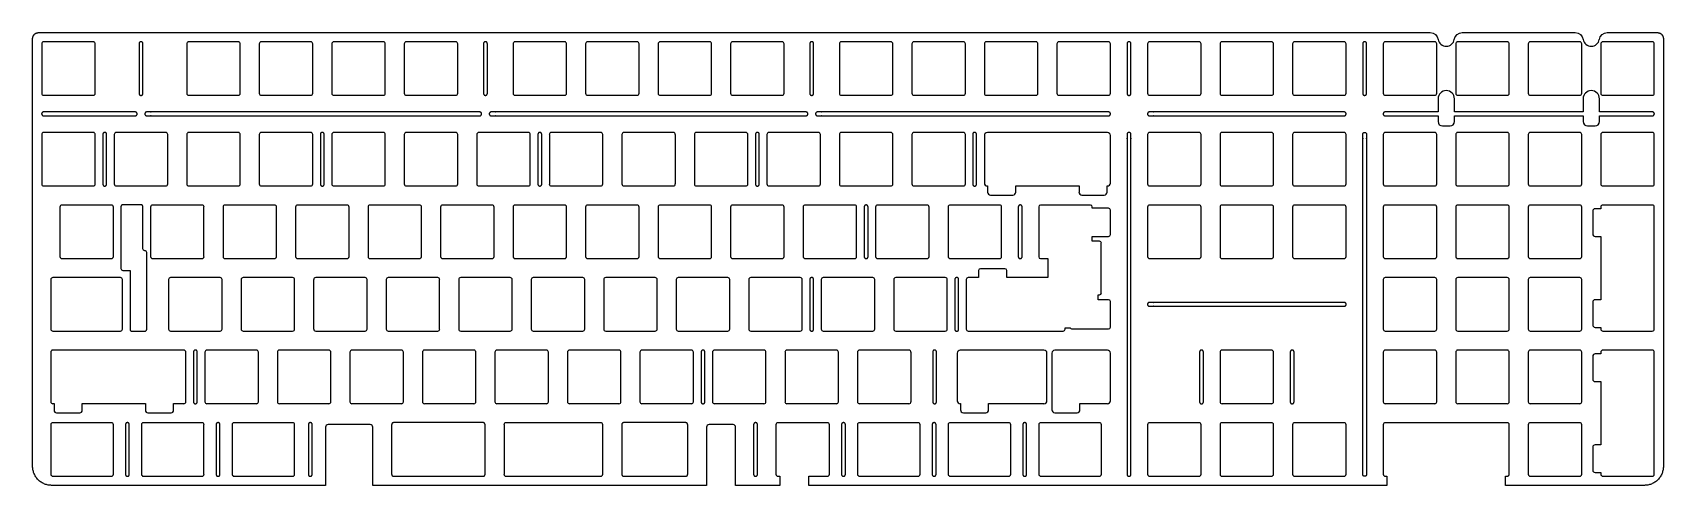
# Model space of a CAD drawing. Header units: millimetres. Extents: x 17 to 446, y 47 to 166.
import ezdxf

# ---------------------------------------------------------------- set-up
doc = ezdxf.new("R2010")
doc.units = ezdxf.units.MM
doc.layers.add('默认', color=7, linetype='Continuous', true_color=0x000000)

msp = doc.modelspace()

# ---------------------------------------------------------------- linework, layer by layer
at = {"layer": '默认', "color": 96, "true_color": 0x007f00}
for p, q in [((17.23, 52.43, 4.1), (17.23, 164.69, 4.1)), ((18.83, 166.29, 4.1), (384.41, 166.29, 4.1)), ((19.63, 163.36, 4.1), (19.63, 150.36, 4.1)), ((33.15, 163.89, 4.1), (20.15, 163.89, 4.1)), ((33.68, 150.36, 4.1), (33.68, 163.36, 4.1)), ((57.73, 163.36, 4.1), (57.73, 150.37, 4.1)), ((71.25, 163.89, 4.1), (58.25, 163.89, 4.1)), ((71.78, 150.37, 4.1), (71.78, 163.36, 4.1)), ((76.78, 163.36, 4.1), (76.78, 150.37, 4.1)), ((90.3, 163.89, 4.1), (77.3, 163.89, 4.1)), ((90.83, 150.37, 4.1), (90.83, 163.36, 4.1)), ((95.83, 163.36, 4.1), (95.83, 150.37, 4.1)), ((109.35, 163.89, 4.1), (96.35, 163.89, 4.1)), ((109.88, 150.37, 4.1), (109.88, 163.36, 4.1)), ((114.88, 163.36, 4.1), (114.88, 150.37, 4.1)), ((128.4, 163.89, 4.1), (115.4, 163.89, 4.1)), ((128.93, 150.37, 4.1), (128.93, 163.36, 4.1)), ((143.45, 163.36, 4.1), (143.45, 150.37, 4.1)), ((156.98, 163.89, 4.1), (143.98, 163.89, 4.1)), ((157.5, 150.37, 4.1), (157.5, 163.36, 4.1)), ((162.5, 163.36, 4.1), (162.5, 150.37, 4.1)), ((176.03, 163.89, 4.1), (163.03, 163.89, 4.1)), ((176.55, 150.37, 4.1), (176.55, 163.36, 4.1)), ((181.55, 163.36, 4.1), (181.55, 150.37, 4.1)), ((195.08, 163.89, 4.1), (182.08, 163.89, 4.1)), ((195.6, 150.37, 4.1), (195.6, 163.36, 4.1)), ((200.6, 163.36, 4.1), (200.6, 150.37, 4.1)), ((214.13, 163.89, 4.1), (201.13, 163.89, 4.1)), ((214.65, 150.37, 4.1), (214.65, 163.36, 4.1)), ((229.18, 163.36, 4.1), (229.18, 150.37, 4.1)), ((242.7, 163.89, 4.1), (229.7, 163.89, 4.1)), ((243.23, 150.37, 4.1), (243.23, 163.36, 4.1)), ((248.23, 163.36, 4.1), (248.23, 150.37, 4.1)), ((261.75, 163.89, 4.1), (248.75, 163.89, 4.1)), ((262.28, 150.37, 4.1), (262.28, 163.36, 4.1)), ((267.28, 163.36, 4.1), (267.28, 150.37, 4.1)), ((280.8, 163.89, 4.1), (267.8, 163.89, 4.1)), ((281.33, 150.37, 4.1), (281.33, 163.36, 4.1)), ((286.33, 163.36, 4.1), (286.33, 150.37, 4.1)), ((299.85, 163.89, 4.1), (286.85, 163.89, 4.1)), ((300.38, 150.37, 4.1), (300.38, 163.36, 4.1)), ((310.14, 163.36, 4.1), (310.14, 150.36, 4.1)), ((323.66, 163.89, 4.1), (310.66, 163.89, 4.1)), ((324.19, 150.36, 4.1), (324.19, 163.36, 4.1)), ((329.19, 163.36, 4.1), (329.19, 150.36, 4.1)), ((342.71, 163.89, 4.1), (329.71, 163.89, 4.1)), ((343.24, 150.36, 4.1), (343.24, 163.36, 4.1)), ((348.24, 163.36, 4.1), (348.24, 150.36, 4.1)), ((361.76, 163.89, 4.1), (348.76, 163.89, 4.1)), ((362.29, 150.36, 4.1), (362.29, 163.36, 4.1)), ((372.05, 163.36, 4.1), (372.05, 150.36, 4.1)), ((385.58, 163.89, 4.1), (372.58, 163.89, 4.1)), ((386.1, 150.36, 4.1), (386.1, 163.36, 4.1)), ((391.1, 163.36, 4.1), (391.1, 150.36, 4.1)), ((404.63, 163.89, 4.1), (391.63, 163.89, 4.1)), ((392.8, 166.29, 4.1), (422.51, 166.29, 4.1)), ((405.15, 150.36, 4.1), (405.15, 163.36, 4.1)), ((410.15, 163.36, 4.1), (410.15, 150.36, 4.1)), ((423.68, 163.89, 4.1), (410.68, 163.89, 4.1)), ((424.2, 150.36, 4.1), (424.2, 163.36, 4.1)), ((429.2, 163.36, 4.1), (429.2, 150.36, 4.1)), ((442.73, 163.89, 4.1), (429.73, 163.89, 4.1)), ((430.9, 166.29, 4.1), (444.05, 166.29, 4.1)), ((443.25, 150.36, 4.1), (443.25, 163.36, 4.1)), ((445.65, 164.69, 4.1), (445.65, 52.43, 4.1)), ((20.15, 149.84, 4.1), (33.15, 149.84, 4.1)), ((58.25, 149.84, 4.1), (71.25, 149.84, 4.1)), ((77.3, 149.84, 4.1), (90.3, 149.84, 4.1)), ((96.35, 149.84, 4.1), (109.35, 149.84, 4.1)), ((115.4, 149.84, 4.1), (128.4, 149.84, 4.1)), ((143.98, 149.84, 4.1), (156.98, 149.84, 4.1)), ((163.03, 149.84, 4.1), (176.03, 149.84, 4.1)), ((182.08, 149.84, 4.1), (195.08, 149.84, 4.1)), ((201.13, 149.84, 4.1), (214.13, 149.84, 4.1)), ((229.7, 149.84, 4.1), (242.7, 149.84, 4.1)), ((248.75, 149.84, 4.1), (261.75, 149.84, 4.1)), ((267.8, 149.84, 4.1), (280.8, 149.84, 4.1)), ((286.85, 149.84, 4.1), (299.85, 149.84, 4.1)), ((310.66, 149.84, 4.1), (323.66, 149.84, 4.1)), ((329.71, 149.84, 4.1), (342.71, 149.84, 4.1)), ((348.76, 149.84, 4.1), (361.76, 149.84, 4.1)), ((372.58, 149.84, 4.1), (385.58, 149.84, 4.1)), ((391.63, 149.84, 4.1), (404.63, 149.84, 4.1)), ((410.68, 149.84, 4.1), (423.68, 149.84, 4.1)), ((429.73, 149.84, 4.1), (442.73, 149.84, 4.1)), ((387.6, 141.78, 4.1), (389.6, 141.78, 4.1)), ((425.7, 141.78, 4.1), (427.7, 141.78, 4.1)), ((19.63, 139.55, 4.1), (19.63, 126.55, 4.1)), ((33.15, 140.08, 4.1), (20.15, 140.08, 4.1)), ((33.68, 126.55, 4.1), (33.68, 139.55, 4.1)), ((38.68, 139.55, 4.1), (38.68, 126.55, 4.1)), ((52.2, 140.08, 4.1), (39.2, 140.08, 4.1)), ((52.73, 126.55, 4.1), (52.73, 139.55, 4.1)), ((57.73, 139.55, 4.1), (57.73, 126.55, 4.1)), ((71.25, 140.08, 4.1), (58.25, 140.08, 4.1)), ((71.78, 126.55, 4.1), (71.78, 139.55, 4.1)), ((76.78, 139.55, 4.1), (76.78, 126.55, 4.1)), ((90.3, 140.08, 4.1), (77.3, 140.08, 4.1)), ((90.83, 126.55, 4.1), (90.83, 139.55, 4.1)), ((95.83, 139.55, 4.1), (95.83, 126.55, 4.1)), ((109.35, 140.08, 4.1), (96.35, 140.08, 4.1)), ((109.88, 126.55, 4.1), (109.88, 139.55, 4.1)), ((114.88, 139.55, 4.1), (114.88, 126.55, 4.1)), ((128.4, 140.08, 4.1), (115.4, 140.08, 4.1)), ((128.93, 126.55, 4.1), (128.93, 139.55, 4.1)), ((133.93, 139.55, 4.1), (133.93, 126.55, 4.1)), ((147.45, 140.08, 4.1), (134.45, 140.08, 4.1)), ((147.98, 126.55, 4.1), (147.98, 139.55, 4.1)), ((152.98, 139.55, 4.1), (152.98, 126.55, 4.1)), ((166.5, 140.08, 4.1), (153.5, 140.08, 4.1)), ((167.03, 126.55, 4.1), (167.03, 139.55, 4.1)), ((172.03, 139.55, 4.1), (172.03, 126.55, 4.1)), ((185.55, 140.08, 4.1), (172.55, 140.08, 4.1)), ((186.08, 126.55, 4.1), (186.08, 139.55, 4.1)), ((191.08, 139.55, 4.1), (191.08, 126.55, 4.1)), ((204.6, 140.08, 4.1), (191.6, 140.08, 4.1)), ((205.13, 126.55, 4.1), (205.13, 139.55, 4.1)), ((210.13, 139.55, 4.1), (210.13, 126.55, 4.1)), ((223.65, 140.08, 4.1), (210.65, 140.08, 4.1)), ((224.18, 126.55, 4.1), (224.18, 139.55, 4.1)), ((229.18, 139.55, 4.1), (229.18, 126.55, 4.1)), ((242.7, 140.08, 4.1), (229.7, 140.08, 4.1)), ((243.23, 126.55, 4.1), (243.23, 139.55, 4.1)), ((248.23, 139.55, 4.1), (248.23, 126.55, 4.1)), ((261.75, 140.08, 4.1), (248.75, 140.08, 4.1)), ((262.28, 126.55, 4.1), (262.28, 139.55, 4.1)), ((299.6, 140.08, 4.1), (268.05, 140.08, 4.1)), ((300.38, 126.8, 4.1), (300.38, 139.3, 4.1)), ((310.14, 139.55, 4.1), (310.14, 126.55, 4.1)), ((323.66, 140.08, 4.1), (310.66, 140.08, 4.1)), ((324.19, 126.55, 4.1), (324.19, 139.55, 4.1)), ((329.19, 139.55, 4.1), (329.19, 126.55, 4.1)), ((342.71, 140.08, 4.1), (329.71, 140.08, 4.1)), ((343.24, 126.55, 4.1), (343.24, 139.55, 4.1)), ((348.24, 139.55, 4.1), (348.24, 126.55, 4.1)), ((361.76, 140.08, 4.1), (348.76, 140.08, 4.1)), ((362.29, 126.55, 4.1), (362.29, 139.55, 4.1)), ((372.05, 139.55, 4.1), (372.05, 126.55, 4.1)), ((385.58, 140.08, 4.1), (372.58, 140.08, 4.1)), ((386.1, 126.55, 4.1), (386.1, 139.55, 4.1)), ((391.1, 139.55, 4.1), (391.1, 126.55, 4.1)), ((404.63, 140.08, 4.1), (391.63, 140.08, 4.1)), ((405.15, 126.55, 4.1), (405.15, 139.55, 4.1)), ((410.15, 139.55, 4.1), (410.15, 126.55, 4.1)), ((423.68, 140.08, 4.1), (410.68, 140.08, 4.1)), ((424.2, 126.55, 4.1), (424.2, 139.55, 4.1)), ((429.2, 139.55, 4.1), (429.2, 126.55, 4.1)), ((442.73, 140.08, 4.1), (429.73, 140.08, 4.1)), ((443.25, 126.55, 4.1), (443.25, 139.55, 4.1)), ((20.15, 126.03, 4.1), (33.15, 126.03, 4.1)), ((39.2, 126.03, 4.1), (52.2, 126.03, 4.1)), ((58.25, 126.03, 4.1), (71.25, 126.03, 4.1)), ((77.3, 126.03, 4.1), (90.3, 126.03, 4.1)), ((96.35, 126.03, 4.1), (109.35, 126.03, 4.1)), ((115.4, 126.03, 4.1), (128.4, 126.03, 4.1)), ((134.45, 126.03, 4.1), (147.45, 126.03, 4.1)), ((153.5, 126.03, 4.1), (166.5, 126.03, 4.1)), ((172.55, 126.03, 4.1), (185.55, 126.03, 4.1)), ((191.6, 126.03, 4.1), (204.6, 126.03, 4.1)), ((210.65, 126.03, 4.1), (223.65, 126.03, 4.1)), ((229.7, 126.03, 4.1), (242.7, 126.03, 4.1)), ((248.75, 126.03, 4.1), (261.75, 126.03, 4.1)), ((310.66, 126.03, 4.1), (323.66, 126.03, 4.1)), ((329.71, 126.03, 4.1), (342.71, 126.03, 4.1)), ((348.76, 126.03, 4.1), (361.76, 126.03, 4.1)), ((372.58, 126.03, 4.1), (385.58, 126.03, 4.1)), ((391.63, 126.03, 4.1), (404.63, 126.03, 4.1)), ((410.68, 126.03, 4.1), (423.68, 126.03, 4.1)), ((429.73, 126.03, 4.1), (442.73, 126.03, 4.1)), ((24.39, 120.5, 4.1), (24.39, 107.5, 4.1)), ((37.91, 121.03, 4.1), (24.91, 121.03, 4.1)), ((38.44, 107.5, 4.1), (38.44, 120.5, 4.1)), ((40.44, 120.6, 4.1), (40.44, 104.37, 4.1)), ((46.2, 109.54, 4.1), (46.2, 120.6, 4.1)), ((48.2, 120.5, 4.1), (48.2, 107.5, 4.1)), ((61.73, 121.03, 4.1), (48.73, 121.03, 4.1)), ((62.25, 107.5, 4.1), (62.25, 120.5, 4.1)), ((67.25, 120.5, 4.1), (67.25, 107.5, 4.1)), ((80.78, 121.03, 4.1), (67.78, 121.03, 4.1)), ((81.3, 107.5, 4.1), (81.3, 120.5, 4.1)), ((86.3, 120.5, 4.1), (86.3, 107.5, 4.1)), ((99.83, 121.03, 4.1), (86.83, 121.03, 4.1)), ((100.35, 107.5, 4.1), (100.35, 120.5, 4.1)), ((105.35, 120.5, 4.1), (105.35, 107.5, 4.1)), ((118.88, 121.03, 4.1), (105.88, 121.03, 4.1)), ((119.4, 107.5, 4.1), (119.4, 120.5, 4.1)), ((124.4, 120.5, 4.1), (124.4, 107.5, 4.1)), ((137.93, 121.03, 4.1), (124.93, 121.03, 4.1)), ((138.45, 107.5, 4.1), (138.45, 120.5, 4.1)), ((143.45, 120.5, 4.1), (143.45, 107.5, 4.1)), ((156.98, 121.03, 4.1), (143.98, 121.03, 4.1)), ((157.5, 107.5, 4.1), (157.5, 120.5, 4.1)), ((162.5, 120.5, 4.1), (162.5, 107.5, 4.1)), ((176.03, 121.03, 4.1), (163.03, 121.03, 4.1)), ((176.55, 107.5, 4.1), (176.55, 120.5, 4.1)), ((181.55, 120.5, 4.1), (181.55, 107.5, 4.1)), ((195.08, 121.03, 4.1), (182.08, 121.03, 4.1)), ((195.6, 107.5, 4.1), (195.6, 120.5, 4.1)), ((200.6, 120.5, 4.1), (200.6, 107.5, 4.1)), ((214.13, 121.03, 4.1), (201.13, 121.03, 4.1)), ((214.65, 107.5, 4.1), (214.65, 120.5, 4.1)), ((219.65, 120.5, 4.1), (219.65, 107.5, 4.1)), ((233.18, 121.03, 4.1), (220.18, 121.03, 4.1)), ((233.7, 107.5, 4.1), (233.7, 120.5, 4.1)), ((238.7, 120.5, 4.1), (238.7, 107.5, 4.1)), ((252.23, 121.03, 4.1), (239.23, 121.03, 4.1)), ((252.75, 107.5, 4.1), (252.75, 120.5, 4.1)), ((257.75, 120.5, 4.1), (257.75, 107.5, 4.1)), ((271.28, 121.03, 4.1), (258.28, 121.03, 4.1)), ((268.9, 123.65, 4.1), (274.75, 123.65, 4.1)), ((271.8, 107.5, 4.1), (271.8, 120.5, 4.1)), ((281.56, 120.55, 4.1), (281.56, 107.45, 4.1)), ((295.14, 121.03, 4.1), (282.04, 121.03, 4.1)), ((292.9, 123.65, 4.1), (298.75, 123.65, 4.1)), ((310.14, 120.5, 4.1), (310.14, 107.5, 4.1)), ((323.66, 121.03, 4.1), (310.66, 121.03, 4.1)), ((324.19, 107.5, 4.1), (324.19, 120.5, 4.1)), ((329.19, 120.5, 4.1), (329.19, 107.5, 4.1)), ((342.71, 121.03, 4.1), (329.71, 121.03, 4.1)), ((343.24, 107.5, 4.1), (343.24, 120.5, 4.1)), ((348.24, 120.5, 4.1), (348.24, 107.5, 4.1)), ((361.76, 121.03, 4.1), (348.76, 121.03, 4.1)), ((362.29, 107.5, 4.1), (362.29, 120.5, 4.1)), ((372.05, 120.5, 4.1), (372.05, 107.5, 4.1)), ((385.58, 121.03, 4.1), (372.58, 121.03, 4.1)), ((386.1, 107.5, 4.1), (386.1, 120.5, 4.1)), ((391.1, 120.5, 4.1), (391.1, 107.5, 4.1)), ((404.63, 121.03, 4.1), (391.63, 121.03, 4.1)), ((405.15, 107.5, 4.1), (405.15, 120.5, 4.1)), ((410.15, 120.5, 4.1), (410.15, 107.5, 4.1)), ((423.68, 121.03, 4.1), (410.68, 121.03, 4.1)), ((424.2, 107.5, 4.1), (424.2, 120.5, 4.1)), ((442.73, 121.03, 4.1), (429.73, 121.03, 4.1)), ((443.25, 88.45, 4.1), (443.25, 120.5, 4.1)), ((300.37, 113.25, 4.1), (300.37, 119.7, 4.1)), ((427.1, 119.41, 4.1), (427.1, 113.41, 4.1)), ((47.2, 88.4, 4.1), (47.2, 108.54, 4.1)), ((297.99, 97.93, 4.1), (297.99, 111.03, 4.1)), ((24.91, 106.98, 4.1), (37.91, 106.98, 4.1)), ((48.73, 106.98, 4.1), (61.73, 106.98, 4.1)), ((67.78, 106.98, 4.1), (80.78, 106.98, 4.1)), ((86.83, 106.98, 4.1), (99.83, 106.98, 4.1)), ((105.88, 106.98, 4.1), (118.88, 106.98, 4.1)), ((124.93, 106.98, 4.1), (137.93, 106.98, 4.1)), ((143.98, 106.98, 4.1), (156.98, 106.98, 4.1)), ((163.03, 106.98, 4.1), (176.03, 106.98, 4.1)), ((182.08, 106.98, 4.1), (195.08, 106.98, 4.1)), ((201.13, 106.98, 4.1), (214.13, 106.98, 4.1)), ((220.18, 106.98, 4.1), (233.18, 106.98, 4.1)), ((239.23, 106.98, 4.1), (252.23, 106.98, 4.1)), ((258.28, 106.98, 4.1), (271.28, 106.98, 4.1)), ((272.67, 104.3, 4.1), (266.22, 104.3, 4.1)), ((310.66, 106.98, 4.1), (323.66, 106.98, 4.1)), ((329.71, 106.98, 4.1), (342.71, 106.98, 4.1)), ((348.76, 106.98, 4.1), (361.76, 106.98, 4.1)), ((372.58, 106.98, 4.1), (385.58, 106.98, 4.1)), ((391.63, 106.98, 4.1), (404.63, 106.98, 4.1)), ((410.68, 106.98, 4.1), (423.68, 106.98, 4.1)), ((22.01, 101.45, 4.1), (22.01, 88.45, 4.1)), ((40.3, 101.98, 4.1), (22.53, 101.98, 4.1)), ((40.82, 88.45, 4.1), (40.82, 101.45, 4.1)), ((52.96, 101.45, 4.1), (52.96, 88.45, 4.1)), ((66.49, 101.98, 4.1), (53.49, 101.98, 4.1)), ((67.01, 88.45, 4.1), (67.01, 101.45, 4.1)), ((72.01, 101.45, 4.1), (72.01, 88.45, 4.1)), ((85.54, 101.98, 4.1), (72.54, 101.98, 4.1)), ((86.06, 88.45, 4.1), (86.06, 101.45, 4.1)), ((91.06, 101.45, 4.1), (91.06, 88.45, 4.1)), ((104.59, 101.98, 4.1), (91.59, 101.98, 4.1)), ((105.11, 88.45, 4.1), (105.11, 101.45, 4.1)), ((110.11, 101.45, 4.1), (110.11, 88.45, 4.1)), ((123.64, 101.98, 4.1), (110.64, 101.98, 4.1)), ((124.16, 88.45, 4.1), (124.16, 101.45, 4.1)), ((129.16, 101.45, 4.1), (129.16, 88.45, 4.1)), ((142.69, 101.98, 4.1), (129.69, 101.98, 4.1)), ((143.21, 88.45, 4.1), (143.21, 101.45, 4.1)), ((148.21, 101.45, 4.1), (148.21, 88.45, 4.1)), ((161.74, 101.98, 4.1), (148.74, 101.98, 4.1)), ((162.26, 88.45, 4.1), (162.26, 101.45, 4.1)), ((167.26, 101.45, 4.1), (167.26, 88.45, 4.1)), ((180.79, 101.98, 4.1), (167.79, 101.98, 4.1)), ((181.31, 88.45, 4.1), (181.31, 101.45, 4.1)), ((186.31, 101.45, 4.1), (186.31, 88.45, 4.1)), ((199.84, 101.98, 4.1), (186.84, 101.98, 4.1)), ((200.36, 88.45, 4.1), (200.36, 101.45, 4.1)), ((205.36, 101.45, 4.1), (205.36, 88.45, 4.1)), ((218.89, 101.98, 4.1), (205.89, 101.98, 4.1)), ((219.41, 88.45, 4.1), (219.41, 101.45, 4.1)), ((224.41, 101.45, 4.1), (224.41, 88.45, 4.1)), ((237.94, 101.98, 4.1), (224.94, 101.98, 4.1)), ((238.46, 88.45, 4.1), (238.46, 101.45, 4.1)), ((243.46, 101.45, 4.1), (243.46, 88.45, 4.1)), ((256.99, 101.98, 4.1), (243.99, 101.98, 4.1)), ((257.51, 88.45, 4.1), (257.51, 101.45, 4.1)), ((262.51, 101.5, 4.1), (262.51, 88.4, 4.1)), ((372.05, 101.45, 4.1), (372.05, 88.45, 4.1)), ((385.58, 101.98, 4.1), (372.58, 101.98, 4.1)), ((386.1, 88.45, 4.1), (386.1, 101.45, 4.1)), ((391.1, 101.45, 4.1), (391.1, 88.45, 4.1)), ((404.63, 101.98, 4.1), (391.63, 101.98, 4.1)), ((405.15, 88.45, 4.1), (405.15, 101.45, 4.1)), ((410.15, 101.45, 4.1), (410.15, 88.45, 4.1)), ((423.68, 101.98, 4.1), (410.68, 101.98, 4.1)), ((424.2, 88.45, 4.1), (424.2, 101.45, 4.1)), ((300.37, 88.98, 4.1), (300.37, 95.7, 4.1)), ((427.1, 95.54, 4.1), (427.1, 89.54, 4.1)), ((22.53, 87.93, 4.1), (40.3, 87.93, 4.1)), ((43.32, 87.9, 4.1), (46.7, 87.9, 4.1)), ((53.49, 87.93, 4.1), (66.49, 87.93, 4.1)), ((72.54, 87.93, 4.1), (85.54, 87.93, 4.1)), ((91.59, 87.93, 4.1), (104.59, 87.93, 4.1)), ((110.64, 87.93, 4.1), (123.64, 87.93, 4.1)), ((129.69, 87.93, 4.1), (142.69, 87.93, 4.1)), ((148.74, 87.93, 4.1), (161.74, 87.93, 4.1)), ((167.79, 87.93, 4.1), (180.79, 87.93, 4.1)), ((186.84, 87.93, 4.1), (199.84, 87.93, 4.1)), ((205.89, 87.93, 4.1), (218.89, 87.93, 4.1)), ((224.94, 87.93, 4.1), (237.94, 87.93, 4.1)), ((243.99, 87.93, 4.1), (256.99, 87.93, 4.1)), ((262.99, 87.93, 4.1), (287.99, 87.93, 4.1)), ((290.29, 88.5, 4.1), (299.9, 88.5, 4.1)), ((372.58, 87.93, 4.1), (385.58, 87.93, 4.1)), ((391.63, 87.93, 4.1), (404.63, 87.93, 4.1)), ((410.68, 87.93, 4.1), (423.68, 87.93, 4.1)), ((429.73, 87.93, 4.1), (442.73, 87.93, 4.1)), ((22.01, 82.4, 4.1), (22.01, 69.4, 4.1)), ((56.96, 82.93, 4.1), (22.53, 82.93, 4.1)), ((57.49, 69.4, 4.1), (57.49, 82.4, 4.1)), ((62.49, 82.4, 4.1), (62.49, 69.4, 4.1)), ((76.01, 82.93, 4.1), (63.01, 82.93, 4.1)), ((76.54, 69.4, 4.1), (76.54, 82.4, 4.1)), ((81.54, 82.4, 4.1), (81.54, 69.4, 4.1)), ((95.06, 82.93, 4.1), (82.06, 82.93, 4.1)), ((95.59, 69.4, 4.1), (95.59, 82.4, 4.1)), ((100.59, 82.4, 4.1), (100.59, 69.4, 4.1)), ((114.11, 82.93, 4.1), (101.11, 82.93, 4.1)), ((114.64, 69.4, 4.1), (114.64, 82.4, 4.1)), ((119.64, 82.4, 4.1), (119.64, 69.4, 4.1)), ((133.16, 82.93, 4.1), (120.16, 82.93, 4.1)), ((133.69, 69.4, 4.1), (133.69, 82.4, 4.1)), ((138.69, 82.4, 4.1), (138.69, 69.4, 4.1)), ((152.21, 82.93, 4.1), (139.21, 82.93, 4.1)), ((152.74, 69.4, 4.1), (152.74, 82.4, 4.1)), ((157.74, 82.4, 4.1), (157.74, 69.4, 4.1)), ((171.26, 82.93, 4.1), (158.26, 82.93, 4.1)), ((171.79, 69.4, 4.1), (171.79, 82.4, 4.1)), ((176.79, 82.4, 4.1), (176.79, 69.4, 4.1)), ((190.31, 82.93, 4.1), (177.31, 82.93, 4.1)), ((190.84, 69.4, 4.1), (190.84, 82.4, 4.1)), ((195.84, 82.4, 4.1), (195.84, 69.4, 4.1)), ((209.36, 82.93, 4.1), (196.36, 82.93, 4.1)), ((209.89, 69.4, 4.1), (209.89, 82.4, 4.1)), ((214.89, 82.4, 4.1), (214.89, 69.4, 4.1)), ((228.41, 82.93, 4.1), (215.41, 82.93, 4.1)), ((228.94, 69.4, 4.1), (228.94, 82.4, 4.1)), ((233.94, 82.4, 4.1), (233.94, 69.4, 4.1)), ((247.46, 82.93, 4.1), (234.46, 82.93, 4.1)), ((247.99, 69.4, 4.1), (247.99, 82.4, 4.1)), ((260.13, 82.15, 4.1), (260.13, 69.65, 4.1)), ((282.93, 82.93, 4.1), (260.91, 82.93, 4.1)), ((283.71, 69.65, 4.1), (283.71, 82.15, 4.1)), ((284.98, 82.15, 4.1), (284.98, 67.28, 4.1)), ((299.6, 82.93, 4.1), (285.76, 82.93, 4.1)), ((300.38, 69.65, 4.1), (300.38, 82.15, 4.1)), ((329.19, 82.4, 4.1), (329.19, 69.4, 4.1)), ((342.71, 82.93, 4.1), (329.71, 82.93, 4.1)), ((343.24, 69.4, 4.1), (343.24, 82.4, 4.1)), ((372.05, 82.4, 4.1), (372.05, 69.4, 4.1)), ((385.58, 82.93, 4.1), (372.58, 82.93, 4.1)), ((386.1, 69.4, 4.1), (386.1, 82.4, 4.1)), ((391.1, 82.4, 4.1), (391.1, 69.4, 4.1)), ((404.63, 82.93, 4.1), (391.63, 82.93, 4.1)), ((405.15, 69.4, 4.1), (405.15, 82.4, 4.1)), ((410.15, 82.4, 4.1), (410.15, 69.4, 4.1)), ((423.68, 82.93, 4.1), (410.68, 82.93, 4.1)), ((424.2, 69.4, 4.1), (424.2, 82.4, 4.1)), ((442.73, 82.93, 4.1), (429.73, 82.93, 4.1)), ((443.25, 50.35, 4.1), (443.25, 82.4, 4.1)), ((427.1, 81.31, 4.1), (427.1, 75.31, 4.1)), ((63.01, 68.88, 4.1), (76.01, 68.88, 4.1)), ((82.06, 68.88, 4.1), (95.06, 68.88, 4.1)), ((101.11, 68.88, 4.1), (114.11, 68.88, 4.1)), ((120.16, 68.88, 4.1), (133.16, 68.88, 4.1)), ((139.21, 68.88, 4.1), (152.21, 68.88, 4.1)), ((158.26, 68.88, 4.1), (171.26, 68.88, 4.1)), ((177.31, 68.88, 4.1), (190.31, 68.88, 4.1)), ((196.36, 68.88, 4.1), (209.36, 68.88, 4.1)), ((215.41, 68.88, 4.1), (228.41, 68.88, 4.1)), ((234.46, 68.88, 4.1), (247.46, 68.88, 4.1)), ((329.71, 68.88, 4.1), (342.71, 68.88, 4.1)), ((372.58, 68.88, 4.1), (385.58, 68.88, 4.1)), ((391.63, 68.88, 4.1), (404.63, 68.88, 4.1)), ((410.68, 68.88, 4.1), (423.68, 68.88, 4.1)), ((23.48, 66.5, 4.1), (29.63, 66.5, 4.1)), ((47.48, 66.5, 4.1), (53.63, 66.5, 4.1)), ((261.76, 66.5, 4.1), (267.61, 66.5, 4.1)), ((285.76, 66.5, 4.1), (291.61, 66.5, 4.1)), ((22.01, 63.35, 4.1), (22.01, 50.35, 4.1)), ((37.91, 63.88, 4.1), (22.53, 63.88, 4.1)), ((38.44, 50.35, 4.1), (38.44, 63.35, 4.1)), ((45.82, 63.35, 4.1), (45.82, 50.35, 4.1)), ((61.73, 63.88, 4.1), (46.34, 63.88, 4.1)), ((62.25, 50.35, 4.1), (62.25, 63.35, 4.1)), ((69.63, 63.35, 4.1), (69.63, 50.35, 4.1)), ((85.54, 63.88, 4.1), (70.16, 63.88, 4.1)), ((86.06, 50.35, 4.1), (86.06, 63.35, 4.1)), ((105.93, 63.38, 4.1), (94.86, 63.38, 4.1)), ((141.07, 63.35, 4.1), (141.07, 50.35, 4.1)), ((166.5, 63.88, 4.1), (141.59, 63.88, 4.1)), ((167.03, 50.35, 4.1), (167.03, 63.35, 4.1)), ((201.24, 63.38, 4.1), (194.94, 63.38, 4.1)), ((212.51, 63.35, 4.1), (212.51, 50.35, 4.1)), ((226.03, 63.88, 4.1), (213.03, 63.88, 4.1)), ((226.56, 50.35, 4.1), (226.56, 63.35, 4.1)), ((233.94, 63.35, 4.1), (233.94, 50.35, 4.1)), ((249.85, 63.88, 4.1), (234.46, 63.88, 4.1)), ((250.37, 50.35, 4.1), (250.37, 63.35, 4.1)), ((257.75, 63.35, 4.1), (257.75, 50.35, 4.1)), ((273.66, 63.88, 4.1), (258.28, 63.88, 4.1)), ((274.18, 50.35, 4.1), (274.18, 63.35, 4.1)), ((281.56, 63.35, 4.1), (281.56, 50.35, 4.1)), ((297.47, 63.88, 4.1), (282.09, 63.88, 4.1)), ((298, 50.35, 4.1), (298, 63.35, 4.1)), ((310.14, 63.35, 4.1), (310.14, 50.35, 4.1)), ((323.66, 63.88, 4.1), (310.66, 63.88, 4.1)), ((324.19, 50.35, 4.1), (324.19, 63.35, 4.1)), ((329.19, 63.35, 4.1), (329.19, 50.35, 4.1)), ((342.71, 63.88, 4.1), (329.71, 63.88, 4.1)), ((343.24, 50.35, 4.1), (343.24, 63.35, 4.1)), ((348.24, 63.35, 4.1), (348.24, 50.35, 4.1)), ((361.76, 63.88, 4.1), (348.76, 63.88, 4.1)), ((362.29, 50.35, 4.1), (362.29, 63.35, 4.1)), ((372.05, 63.35, 4.1), (372.05, 50.35, 4.1)), ((404.63, 63.88, 4.1), (372.58, 63.88, 4.1)), ((405.15, 50.35, 4.1), (405.15, 63.35, 4.1)), ((410.15, 63.35, 4.1), (410.15, 50.35, 4.1)), ((423.68, 63.88, 4.1), (410.68, 63.88, 4.1)), ((424.2, 50.35, 4.1), (424.2, 63.35, 4.1)), ((427.1, 57.44, 4.1), (427.1, 51.44, 4.1)), ((22.53, 49.83, 4.1), (37.91, 49.83, 4.1)), ((46.34, 49.83, 4.1), (61.73, 49.83, 4.1)), ((70.16, 49.83, 4.1), (85.54, 49.83, 4.1)), ((141.59, 49.83, 4.1), (166.5, 49.83, 4.1)), ((234.46, 49.83, 4.1), (249.85, 49.83, 4.1)), ((258.28, 49.83, 4.1), (273.66, 49.83, 4.1)), ((282.09, 49.83, 4.1), (297.47, 49.83, 4.1)), ((310.66, 49.83, 4.1), (323.66, 49.83, 4.1)), ((329.71, 49.83, 4.1), (342.71, 49.83, 4.1)), ((348.76, 49.83, 4.1), (361.76, 49.83, 4.1)), ((410.68, 49.83, 4.1), (423.68, 49.83, 4.1)), ((429.73, 49.83, 4.1), (442.73, 49.83, 4.1))]:
    msp.add_line(p, q, dxfattribs=at)
for points in [[(386.45, 148.91), (386.45, 145.46)], [(390.75, 145.46), (390.75, 148.91)], [(424.55, 148.91), (424.55, 145.46)], [(428.85, 145.46), (428.85, 148.91)], [(386.45, 144.46), (386.45, 142.93)], [(390.75, 142.93), (390.75, 144.46)], [(424.55, 144.46), (424.55, 142.93)], [(428.85, 142.93), (428.85, 144.46)], [(275.53, 124.43), (275.53, 126.03), (292.13, 126.03), (292.13, 124.43)], [(299.53, 124.43), (299.53, 126.03), (299.6, 126.03)], [(299.9, 120.18), (295.61, 120.18), (295.61, 120.55)], [(429.2, 120.5), (429.2, 120.04), (427.73, 120.04)], [(297.52, 111.5), (295.61, 111.5), (295.61, 112.78), (299.9, 112.78)], [(427.73, 112.79), (429.2, 112.79), (429.2, 96.16), (427.73, 96.16)], [(40.94, 103.87), (42.82, 103.87), (42.82, 88.4)], [(265.74, 103.83), (265.74, 101.98), (262.99, 101.98)], [(273.17, 101.98), (273.14, 101.98), (273.14, 103.83)], [(282.04, 106.98), (283.95, 106.98), (283.95, 101.98), (283.92, 101.98)], [(299.9, 96.18), (297.14, 96.18), (297.14, 97.45), (297.52, 97.45)], [(288.47, 88.4), (288.47, 88.78), (289.82, 88.78), (289.82, 88.77)], [(427.73, 88.91), (429.2, 88.91), (429.2, 88.45)], [(429.2, 82.4), (429.2, 81.94), (427.73, 81.94)], [(427.73, 74.69), (429.2, 74.69), (429.2, 58.06), (427.73, 58.06)], [(22.53, 68.88), (22.86, 68.88), (22.86, 67.13)], [(30.26, 67.13), (30.26, 68.88), (30.28, 68.88)], [(46.83, 68.88), (46.86, 68.88), (46.86, 67.13)], [(54.26, 67.13), (54.26, 68.88), (56.96, 68.88)], [(260.91, 68.88), (260.98, 68.88), (260.98, 67.28)], [(268.38, 67.28), (268.38, 68.88), (282.93, 68.88)], [(292.38, 67.28), (292.38, 68.88), (299.6, 68.88)], [(94.18, 62.7), (94.18, 47.43), (22.23, 47.43)], [(194.27, 62.7), (194.27, 47.43), (106.6, 47.43), (106.6, 62.7)], [(213.03, 49.83), (213.52, 49.83), (213.52, 47.43), (201.92, 47.43), (201.92, 62.7)], [(372.58, 49.83), (373.01, 49.83), (373.01, 47.43), (221.17, 47.43), (221.17, 49.83), (226.03, 49.83)], [(440.65, 47.43), (404.19, 47.43), (404.19, 49.83), (404.63, 49.83)], [(427.73, 50.81), (429.2, 50.81), (429.2, 50.35)]]:
    msp.add_lwpolyline(points, dxfattribs=at)
at = {"layer": '默认', "color": 96, "true_color": 0x007f00, "extrusion": (2.68553e-05, 2.41934e-12, 1)}
msp.add_lwpolyline([(268.1, 126.03), (268.13, 126.03), (268.13, 124.43)], dxfattribs=at)
at = {"layer": '默认', "color": 96, "true_color": 0x007f00}
for centre, radius, start, end in [((20.15, 163.36, 4.1), 0.525, 90, 180), ((33.15, 163.36, 4.1), 0.525, 0, 90), ((58.25, 163.36, 4.1), 0.525, 90, 180), ((71.25, 163.36, 4.1), 0.525, 0, 90), ((77.3, 163.36, 4.1), 0.525, 90, 180), ((90.3, 163.36, 4.1), 0.525, 0, 90), ((96.35, 163.36, 4.1), 0.525, 90, 180), ((109.35, 163.36, 4.1), 0.525, 360, 90), ((115.4, 163.36, 4.1), 0.525, 90, 180), ((128.4, 163.36, 4.1), 0.525, 0, 90), ((143.98, 163.36, 4.1), 0.525, 90, 180), ((156.98, 163.36, 4.1), 0.525, 360, 90), ((163.03, 163.36, 4.1), 0.525, 90, 180), ((176.03, 163.36, 4.1), 0.525, 360, 90), ((182.08, 163.36, 4.1), 0.525, 90, 180), ((195.08, 163.36, 4.1), 0.525, 0, 90), ((201.13, 163.36, 4.1), 0.525, 90, 180), ((214.13, 163.36, 4.1), 0.525, 0, 90), ((229.7, 163.36, 4.1), 0.525, 90, 180), ((242.7, 163.36, 4.1), 0.525, 360, 90), ((248.75, 163.36, 4.1), 0.525, 90, 180), ((261.75, 163.36, 4.1), 0.525, 0, 90), ((267.8, 163.36, 4.1), 0.525, 90, 180), ((280.8, 163.36, 4.1), 0.525, 0, 90), ((286.85, 163.36, 4.1), 0.525, 90, 180), ((299.85, 163.36, 4.1), 0.525, 360, 90), ((310.66, 163.36, 4.1), 0.525, 90, 180), ((323.66, 163.36, 4.1), 0.525, 0, 90), ((329.71, 163.36, 4.1), 0.525, 90, 180), ((342.71, 163.36, 4.1), 0.525, 0, 90), ((348.76, 163.36, 4.1), 0.525, 90, 180), ((361.76, 163.36, 4.1), 0.525, 0, 90), ((372.58, 163.36, 4.1), 0.525, 90, 180), ((385.58, 163.36, 4.1), 0.525, 0, 90), ((388.6, 164.86, 4.1), 2.15, 189.1386, 350.8614), ((391.63, 163.36, 4.1), 0.525, 90, 180), ((404.63, 163.36, 4.1), 0.525, 0, 90), ((410.68, 163.36, 4.1), 0.525, 90, 180), ((423.68, 163.36, 4.1), 0.525, 0, 90), ((426.7, 164.86, 4.1), 2.15, 189.1386, 350.8614), ((429.73, 163.36, 4.1), 0.525, 90, 180), ((442.73, 163.36, 4.1), 0.525, 0, 90), ((20.15, 150.36, 4.1), 0.525, 180, 270), ((33.15, 150.36, 4.1), 0.525, 270, 360), ((58.25, 150.37, 4.1), 0.525, 180, 270), ((71.25, 150.37, 4.1), 0.525, 270, 0), ((77.3, 150.37, 4.1), 0.525, 180, 270), ((90.3, 150.37, 4.1), 0.525, 270, 360), ((96.35, 150.37, 4.1), 0.525, 180, 270), ((109.35, 150.37, 4.1), 0.525, 270, 0), ((115.4, 150.37, 4.1), 0.525, 180, 270), ((128.4, 150.37, 4.1), 0.525, 270, 360), ((143.98, 150.37, 4.1), 0.525, 180, 270), ((156.98, 150.37, 4.1), 0.525, 270, 0), ((163.03, 150.37, 4.1), 0.525, 180, 270), ((176.03, 150.37, 4.1), 0.525, 270, 0), ((182.08, 150.37, 4.1), 0.525, 180, 270), ((195.08, 150.37, 4.1), 0.525, 270, 0), ((201.13, 150.37, 4.1), 0.525, 180, 270), ((214.13, 150.37, 4.1), 0.525, 270, 0), ((229.7, 150.37, 4.1), 0.525, 180, 270), ((242.7, 150.37, 4.1), 0.525, 270, 360), ((248.75, 150.37, 4.1), 0.525, 180, 270), ((261.75, 150.37, 4.1), 0.525, 270, 0), ((267.8, 150.37, 4.1), 0.525, 180, 270), ((280.8, 150.37, 4.1), 0.525, 270, 360), ((286.85, 150.37, 4.1), 0.525, 180, 270), ((299.85, 150.37, 4.1), 0.525, 270, 360), ((310.66, 150.36, 4.1), 0.525, 180, 270), ((323.66, 150.36, 4.1), 0.525, 270, 360), ((329.71, 150.36, 4.1), 0.525, 180, 270), ((342.71, 150.36, 4.1), 0.525, 270, 360), ((348.76, 150.36, 4.1), 0.525, 180, 270), ((361.76, 150.36, 4.1), 0.525, 270, 360), ((372.58, 150.36, 4.1), 0.525, 180, 270), ((385.58, 150.36, 4.1), 0.525, 270, 360), ((388.6, 148.91, 4.1), 2.15, 360, 180), ((391.63, 150.36, 4.1), 0.525, 180, 270), ((404.63, 150.36, 4.1), 0.525, 270, 360), ((410.68, 150.36, 4.1), 0.525, 180, 270), ((423.68, 150.36, 4.1), 0.525, 270, 360), ((426.7, 148.91, 4.1), 2.15, 360, 180), ((429.73, 150.36, 4.1), 0.525, 180, 270), ((442.73, 150.36, 4.1), 0.525, 270, 360), ((387.6, 142.93, 4.1), 1.15, 180, 270), ((389.6, 142.93, 4.1), 1.15, 270, 0), ((425.7, 142.93, 4.1), 1.15, 180, 270), ((427.7, 142.93, 4.1), 1.15, 270, 0), ((20.15, 139.55, 4.1), 0.525, 90, 180), ((33.15, 139.55, 4.1), 0.525, 0, 90), ((39.2, 139.55, 4.1), 0.525, 90, 180), ((52.2, 139.55, 4.1), 0.525, 0, 90), ((58.25, 139.55, 4.1), 0.525, 90, 180), ((71.25, 139.55, 4.1), 0.525, 0, 90), ((77.3, 139.55, 4.1), 0.525, 90, 180), ((90.3, 139.55, 4.1), 0.525, 0, 90), ((96.35, 139.55, 4.1), 0.525, 90, 180), ((109.35, 139.55, 4.1), 0.525, 0, 90), ((115.4, 139.55, 4.1), 0.525, 90, 180), ((128.4, 139.55, 4.1), 0.525, 0, 90), ((134.45, 139.55, 4.1), 0.525, 90, 180), ((147.45, 139.55, 4.1), 0.525, 0, 90), ((153.5, 139.55, 4.1), 0.525, 90, 180), ((166.5, 139.55, 4.1), 0.525, 0, 90), ((172.55, 139.55, 4.1), 0.525, 90, 180), ((185.55, 139.55, 4.1), 0.525, 0, 90), ((191.6, 139.55, 4.1), 0.525, 90, 180), ((204.6, 139.55, 4.1), 0.525, 0, 90), ((210.65, 139.55, 4.1), 0.525, 90, 180), ((223.65, 139.55, 4.1), 0.525, 0, 90), ((229.7, 139.55, 4.1), 0.525, 90, 180), ((242.7, 139.55, 4.1), 0.525, 0, 90), ((248.75, 139.55, 4.1), 0.525, 90, 180), ((261.75, 139.55, 4.1), 0.525, 0, 90), ((268.05, 139.3, 4.1), 0.775, 89.9999, 179.9999), ((299.6, 139.3, 4.1), 0.775, 0, 89.9999), ((310.66, 139.55, 4.1), 0.525, 90, 180), ((323.66, 139.55, 4.1), 0.525, 0, 90), ((329.71, 139.55, 4.1), 0.525, 90, 180), ((342.71, 139.55, 4.1), 0.525, 0, 90), ((348.76, 139.55, 4.1), 0.525, 90, 180), ((361.76, 139.55, 4.1), 0.525, 0, 90), ((372.58, 139.55, 4.1), 0.525, 90, 180), ((385.58, 139.55, 4.1), 0.525, 0, 90), ((391.63, 139.55, 4.1), 0.525, 90, 180), ((404.63, 139.55, 4.1), 0.525, 0, 90), ((410.68, 139.55, 4.1), 0.525, 90, 180), ((423.68, 139.55, 4.1), 0.525, 0, 90), ((429.73, 139.55, 4.1), 0.525, 90, 180), ((442.73, 139.55, 4.1), 0.525, 0, 90), ((20.15, 126.55, 4.1), 0.525, 180, 270), ((33.15, 126.55, 4.1), 0.525, 270, 360), ((39.2, 126.55, 4.1), 0.525, 180, 270), ((52.2, 126.55, 4.1), 0.525, 270, 360), ((58.25, 126.55, 4.1), 0.525, 180, 270), ((71.25, 126.55, 4.1), 0.525, 270, 360), ((77.3, 126.55, 4.1), 0.525, 180, 270), ((90.3, 126.55, 4.1), 0.525, 270, 360), ((96.35, 126.55, 4.1), 0.525, 180, 270), ((109.35, 126.55, 4.1), 0.525, 270, 360), ((115.4, 126.55, 4.1), 0.525, 180, 270), ((128.4, 126.55, 4.1), 0.525, 270, 360), ((134.45, 126.55, 4.1), 0.525, 180, 270), ((147.45, 126.55, 4.1), 0.525, 270, 360), ((153.5, 126.55, 4.1), 0.525, 180, 270), ((166.5, 126.55, 4.1), 0.525, 270, 360), ((172.55, 126.55, 4.1), 0.525, 180, 270), ((185.55, 126.55, 4.1), 0.525, 270, 360), ((191.6, 126.55, 4.1), 0.525, 180, 270), ((204.6, 126.55, 4.1), 0.525, 270, 360), ((210.65, 126.55, 4.1), 0.525, 180, 270), ((223.65, 126.55, 4.1), 0.525, 270, 360), ((229.7, 126.55, 4.1), 0.525, 180, 270), ((242.7, 126.55, 4.1), 0.525, 270, 360), ((248.75, 126.55, 4.1), 0.525, 180, 270), ((261.75, 126.55, 4.1), 0.525, 270, 360), ((268.9, 124.43, 4.1), 0.775, 180, 270), ((274.75, 124.43, 4.1), 0.775, 270, 0), ((292.9, 124.43, 4.1), 0.775, 180, 270), ((298.75, 124.43, 4.1), 0.775, 270, 360), ((299.6, 126.8, 4.1), 0.775, 270, 360), ((310.66, 126.55, 4.1), 0.525, 180, 270), ((323.66, 126.55, 4.1), 0.525, 270, 360), ((329.71, 126.55, 4.1), 0.525, 180, 270), ((342.71, 126.55, 4.1), 0.525, 270, 360), ((348.76, 126.55, 4.1), 0.525, 180, 270), ((361.76, 126.55, 4.1), 0.525, 270, 360), ((372.58, 126.55, 4.1), 0.525, 180, 270), ((385.58, 126.55, 4.1), 0.525, 270, 360), ((391.63, 126.55, 4.1), 0.525, 180, 270), ((404.63, 126.55, 4.1), 0.525, 270, 360), ((410.68, 126.55, 4.1), 0.525, 180, 270), ((423.68, 126.55, 4.1), 0.525, 270, 360), ((429.73, 126.55, 4.1), 0.525, 180, 270), ((442.73, 126.55, 4.1), 0.525, 270, 360), ((24.91, 120.5, 4.1), 0.525, 90, 180), ((37.91, 120.5, 4.1), 0.525, 0, 90), ((48.73, 120.5, 4.1), 0.525, 90, 180), ((61.73, 120.5, 4.1), 0.525, 0, 90), ((67.78, 120.5, 4.1), 0.525, 90, 180), ((80.78, 120.5, 4.1), 0.525, 0, 90), ((86.83, 120.5, 4.1), 0.525, 90, 180), ((99.83, 120.5, 4.1), 0.525, 0, 90), ((105.88, 120.5, 4.1), 0.525, 90, 180), ((118.88, 120.5, 4.1), 0.525, 0, 90), ((124.93, 120.5, 4.1), 0.525, 90, 180), ((137.93, 120.5, 4.1), 0.525, 0, 90), ((143.98, 120.5, 4.1), 0.525, 90, 180), ((156.98, 120.5, 4.1), 0.525, 0, 90), ((163.03, 120.5, 4.1), 0.525, 90, 180), ((176.03, 120.5, 4.1), 0.525, 0, 90), ((182.08, 120.5, 4.1), 0.525, 90, 180), ((195.08, 120.5, 4.1), 0.525, 0, 90), ((201.13, 120.5, 4.1), 0.525, 90, 180), ((214.13, 120.5, 4.1), 0.525, 0, 90), ((220.18, 120.5, 4.1), 0.525, 90, 180), ((233.18, 120.5, 4.1), 0.525, 0, 90), ((239.23, 120.5, 4.1), 0.525, 90, 180), ((252.23, 120.5, 4.1), 0.525, 0, 90), ((258.28, 120.5, 4.1), 0.525, 90, 180), ((271.28, 120.5, 4.1), 0.525, 0, 90), ((282.04, 120.55, 4.1), 0.475, 90, 180), ((295.14, 120.55, 4.1), 0.475, 0, 90), ((299.9, 119.7, 4.1), 0.475, 0, 90), ((310.66, 120.5, 4.1), 0.525, 90, 180), ((323.66, 120.5, 4.1), 0.525, 0, 90), ((329.71, 120.5, 4.1), 0.525, 90, 180), ((342.71, 120.5, 4.1), 0.525, 0, 90), ((348.76, 120.5, 4.1), 0.525, 90, 180), ((361.76, 120.5, 4.1), 0.525, 0, 90), ((372.58, 120.5, 4.1), 0.525, 90, 180), ((385.58, 120.5, 4.1), 0.525, 0, 90), ((391.63, 120.5, 4.1), 0.525, 90, 180), ((404.63, 120.5, 4.1), 0.525, 0, 90), ((410.68, 120.5, 4.1), 0.525, 90, 180), ((423.68, 120.5, 4.1), 0.525, 0, 90), ((427.73, 119.41, 4.1), 0.625, 90, 180), ((429.73, 120.5, 4.1), 0.525, 90, 180), ((442.73, 120.5, 4.1), 0.525, 0, 90), ((297.52, 111.03, 4.1), 0.475, 360, 90), ((299.9, 113.25, 4.1), 0.475, 270, 0), ((427.73, 113.41, 4.1), 0.625, 180, 270), ((24.91, 107.5, 4.1), 0.525, 180, 270), ((37.91, 107.5, 4.1), 0.525, 270, 360), ((46.7, 108.54, 4.1), 0.5, 0, 89.9699), ((48.73, 107.5, 4.1), 0.525, 180, 270), ((61.73, 107.5, 4.1), 0.525, 270, 360), ((67.78, 107.5, 4.1), 0.525, 180, 270), ((80.78, 107.5, 4.1), 0.525, 270, 360), ((86.83, 107.5, 4.1), 0.525, 180, 270), ((99.83, 107.5, 4.1), 0.525, 270, 360), ((105.88, 107.5, 4.1), 0.525, 180, 270), ((118.88, 107.5, 4.1), 0.525, 270, 360), ((124.93, 107.5, 4.1), 0.525, 180, 270), ((137.93, 107.5, 4.1), 0.525, 270, 360), ((143.98, 107.5, 4.1), 0.525, 180, 270), ((156.98, 107.5, 4.1), 0.525, 270, 360), ((163.03, 107.5, 4.1), 0.525, 180, 270), ((176.03, 107.5, 4.1), 0.525, 270, 360), ((182.08, 107.5, 4.1), 0.525, 180, 270), ((195.08, 107.5, 4.1), 0.525, 270, 360), ((201.13, 107.5, 4.1), 0.525, 180, 270), ((214.13, 107.5, 4.1), 0.525, 270, 360), ((220.18, 107.5, 4.1), 0.525, 180, 270), ((233.18, 107.5, 4.1), 0.525, 270, 360), ((239.23, 107.5, 4.1), 0.525, 180, 270), ((252.23, 107.5, 4.1), 0.525, 270, 360), ((258.28, 107.5, 4.1), 0.525, 180, 270), ((271.28, 107.5, 4.1), 0.525, 270, 360), ((282.04, 107.45, 4.1), 0.475, 180, 270), ((310.66, 107.5, 4.1), 0.525, 180, 270), ((323.66, 107.5, 4.1), 0.525, 270, 360), ((329.71, 107.5, 4.1), 0.525, 180, 270), ((342.71, 107.5, 4.1), 0.525, 270, 360), ((348.76, 107.5, 4.1), 0.525, 180, 270), ((361.76, 107.5, 4.1), 0.525, 270, 360), ((372.58, 107.5, 4.1), 0.525, 180, 270), ((385.58, 107.5, 4.1), 0.525, 270, 360), ((391.63, 107.5, 4.1), 0.525, 180, 270), ((404.63, 107.5, 4.1), 0.525, 270, 360), ((410.68, 107.5, 4.1), 0.525, 180, 270), ((423.68, 107.5, 4.1), 0.525, 270, 360), ((40.94, 104.37, 4.1), 0.5, 180, 270), ((266.22, 103.83, 4.1), 0.475, 90, 180), ((272.67, 103.83, 4.1), 0.475, 360, 90), ((22.53, 101.45, 4.1), 0.525, 90, 180), ((40.3, 101.45, 4.1), 0.525, 360, 90), ((53.49, 101.45, 4.1), 0.525, 90, 180), ((66.49, 101.45, 4.1), 0.525, 0, 90), ((72.54, 101.45, 4.1), 0.525, 90, 180), ((85.54, 101.45, 4.1), 0.525, 0, 90), ((91.59, 101.45, 4.1), 0.525, 90, 180), ((104.59, 101.45, 4.1), 0.525, 0, 90), ((110.64, 101.45, 4.1), 0.525, 90, 180), ((123.64, 101.45, 4.1), 0.525, 0, 90), ((129.69, 101.45, 4.1), 0.525, 90, 180), ((142.69, 101.45, 4.1), 0.525, 0, 90), ((148.74, 101.45, 4.1), 0.525, 90, 180), ((161.74, 101.45, 4.1), 0.525, 0, 90), ((167.79, 101.45, 4.1), 0.525, 90, 180), ((180.79, 101.45, 4.1), 0.525, 0, 90), ((186.84, 101.45, 4.1), 0.525, 90, 180), ((199.84, 101.45, 4.1), 0.525, 0, 90), ((205.89, 101.45, 4.1), 0.525, 90, 180), ((218.89, 101.45, 4.1), 0.525, 0, 90), ((224.94, 101.45, 4.1), 0.525, 90, 180), ((237.94, 101.45, 4.1), 0.525, 0, 90), ((243.99, 101.45, 4.1), 0.525, 90, 180), ((256.99, 101.45, 4.1), 0.525, 0, 90), ((262.99, 101.5, 4.1), 0.475, 90, 180), ((372.58, 101.45, 4.1), 0.525, 90, 180), ((385.58, 101.45, 4.1), 0.525, 0, 90), ((391.63, 101.45, 4.1), 0.525, 90, 180), ((404.63, 101.45, 4.1), 0.525, 0, 90), ((410.68, 101.45, 4.1), 0.525, 90, 180), ((423.68, 101.45, 4.1), 0.525, 0, 90), ((297.52, 97.93, 4.1), 0.475, 270, 0), ((299.9, 95.7, 4.1), 0.475, 0, 90), ((427.73, 95.54, 4.1), 0.625, 90, 180), ((22.53, 88.45, 4.1), 0.525, 180, 270), ((40.3, 88.45, 4.1), 0.525, 270, 360), ((46.7, 88.4, 4.1), 0.5, 270, 0), ((53.49, 88.45, 4.1), 0.525, 180, 270), ((66.49, 88.45, 4.1), 0.525, 270, 360), ((72.54, 88.45, 4.1), 0.525, 180, 270), ((85.54, 88.45, 4.1), 0.525, 270, 360), ((91.59, 88.45, 4.1), 0.525, 180, 270), ((104.59, 88.45, 4.1), 0.525, 270, 360), ((110.64, 88.45, 4.1), 0.525, 180, 270), ((123.64, 88.45, 4.1), 0.525, 270, 360), ((129.69, 88.45, 4.1), 0.525, 180, 270), ((142.69, 88.45, 4.1), 0.525, 270, 360), ((148.74, 88.45, 4.1), 0.525, 180, 270), ((161.74, 88.45, 4.1), 0.525, 270, 360), ((167.79, 88.45, 4.1), 0.525, 180, 270), ((180.79, 88.45, 4.1), 0.525, 270, 360), ((186.84, 88.45, 4.1), 0.525, 180, 270), ((199.84, 88.45, 4.1), 0.525, 270, 360), ((205.89, 88.45, 4.1), 0.525, 180, 270), ((218.89, 88.45, 4.1), 0.525, 270, 360), ((224.94, 88.45, 4.1), 0.525, 180, 270), ((237.94, 88.45, 4.1), 0.525, 270, 360), ((243.99, 88.45, 4.1), 0.525, 180, 270), ((256.99, 88.45, 4.1), 0.525, 270, 360), ((262.99, 88.4, 4.1), 0.475, 180, 270.0006), ((287.99, 88.4, 4.1), 0.475, 270.0006, 0), ((299.9, 88.98, 4.1), 0.475, 270, 360), ((372.58, 88.45, 4.1), 0.525, 180, 270), ((385.58, 88.45, 4.1), 0.525, 270, 360), ((391.63, 88.45, 4.1), 0.525, 180, 270), ((404.63, 88.45, 4.1), 0.525, 270, 360), ((410.68, 88.45, 4.1), 0.525, 180, 270), ((423.68, 88.45, 4.1), 0.525, 270, 360), ((427.73, 89.54, 4.1), 0.625, 180, 270), ((429.73, 88.45, 4.1), 0.525, 180, 270), ((442.73, 88.45, 4.1), 0.525, 270, 360), ((22.53, 82.4, 4.1), 0.525, 134.9992, 180), ((56.96, 82.4, 4.1), 0.525, 360, 90), ((63.01, 82.4, 4.1), 0.525, 90, 180), ((76.01, 82.4, 4.1), 0.525, 0, 90), ((82.06, 82.4, 4.1), 0.525, 90, 180), ((95.06, 82.4, 4.1), 0.525, 0, 90), ((101.11, 82.4, 4.1), 0.525, 90, 180), ((114.11, 82.4, 4.1), 0.525, 0, 90), ((120.16, 82.4, 4.1), 0.525, 90, 180), ((133.16, 82.4, 4.1), 0.525, 0, 90), ((139.21, 82.4, 4.1), 0.525, 90, 180), ((152.21, 82.4, 4.1), 0.525, 0, 90), ((158.26, 82.4, 4.1), 0.525, 90, 180), ((171.26, 82.4, 4.1), 0.525, 0, 90), ((177.31, 82.4, 4.1), 0.525, 90, 180), ((190.31, 82.4, 4.1), 0.525, 0, 90), ((196.36, 82.4, 4.1), 0.525, 90, 180), ((209.36, 82.4, 4.1), 0.525, 0, 90), ((215.41, 82.4, 4.1), 0.525, 90, 180), ((228.41, 82.4, 4.1), 0.525, 0, 90), ((234.46, 82.4, 4.1), 0.525, 90, 180), ((247.46, 82.4, 4.1), 0.525, 0, 90), ((260.91, 82.15, 4.1), 0.775, 90, 180), ((282.93, 82.15, 4.1), 0.775, 0, 90), ((285.76, 82.15, 4.1), 0.775, 90, 180), ((299.6, 82.15, 4.1), 0.775, 0, 90), ((329.71, 82.4, 4.1), 0.525, 90, 180), ((342.71, 82.4, 4.1), 0.525, 0, 90), ((372.58, 82.4, 4.1), 0.525, 90, 180), ((385.58, 82.4, 4.1), 0.525, 0, 90), ((391.63, 82.4, 4.1), 0.525, 90, 180), ((404.63, 82.4, 4.1), 0.525, 0, 90), ((410.68, 82.4, 4.1), 0.525, 90, 180), ((423.68, 82.4, 4.1), 0.525, 0, 90), ((427.73, 81.31, 4.1), 0.625, 90, 180), ((429.73, 82.4, 4.1), 0.525, 90, 180), ((442.73, 82.4, 4.1), 0.525, 0, 90), ((427.73, 75.31, 4.1), 0.625, 180, 270), ((22.53, 69.4, 4.1), 0.525, 180, 269.9985), ((56.96, 69.4, 4.1), 0.525, 270, 0), ((63.01, 69.4, 4.1), 0.525, 180, 270), ((76.01, 69.4, 4.1), 0.525, 270, 360), ((82.06, 69.4, 4.1), 0.525, 180, 270), ((95.06, 69.4, 4.1), 0.525, 270, 360), ((101.11, 69.4, 4.1), 0.525, 180, 270), ((114.11, 69.4, 4.1), 0.525, 270, 360), ((120.16, 69.4, 4.1), 0.525, 180, 270), ((133.16, 69.4, 4.1), 0.525, 270, 360), ((139.21, 69.4, 4.1), 0.525, 180, 270), ((152.21, 69.4, 4.1), 0.525, 270, 360), ((158.26, 69.4, 4.1), 0.525, 180, 270), ((171.26, 69.4, 4.1), 0.525, 270, 360), ((177.31, 69.4, 4.1), 0.525, 180, 270), ((190.31, 69.4, 4.1), 0.525, 270, 360), ((196.36, 69.4, 4.1), 0.525, 180, 270), ((209.36, 69.4, 4.1), 0.525, 270, 360), ((215.41, 69.4, 4.1), 0.525, 180, 270), ((228.41, 69.4, 4.1), 0.525, 270, 360), ((234.46, 69.4, 4.1), 0.525, 180, 270), ((247.46, 69.4, 4.1), 0.525, 270, 360), ((260.91, 69.65, 4.1), 0.775, 180, 270), ((282.93, 69.65, 4.1), 0.775, 270, 360), ((299.6, 69.65, 4.1), 0.775, 270, 360), ((329.71, 69.4, 4.1), 0.525, 180, 270), ((342.71, 69.4, 4.1), 0.525, 270, 360), ((372.58, 69.4, 4.1), 0.525, 180, 270), ((385.58, 69.4, 4.1), 0.525, 270, 360), ((391.63, 69.4, 4.1), 0.525, 180, 270), ((404.63, 69.4, 4.1), 0.525, 270, 360), ((410.68, 69.4, 4.1), 0.525, 180, 270), ((423.68, 69.4, 4.1), 0.525, 270, 360), ((23.48, 67.13, 4.1), 0.625, 180, 270), ((29.63, 67.13, 4.1), 0.625, 270, 0), ((47.48, 67.13, 4.1), 0.625, 180, 270), ((53.63, 67.13, 4.1), 0.625, 270, 0), ((261.76, 67.28, 4.1), 0.775, 180, 270), ((267.61, 67.28, 4.1), 0.775, 270, 0), ((285.76, 67.28, 4.1), 0.775, 180, 270), ((291.61, 67.28, 4.1), 0.775, 270, 0), ((22.53, 63.35, 4.1), 0.525, 90, 180), ((37.91, 63.35, 4.1), 0.525, 360, 90), ((46.34, 63.35, 4.1), 0.525, 90, 180), ((61.73, 63.35, 4.1), 0.525, 0, 90), ((70.16, 63.35, 4.1), 0.525, 90, 180), ((85.54, 63.35, 4.1), 0.525, 0, 90), ((94.86, 62.7, 4.1), 0.675, 90, 180), ((105.93, 62.7, 4.1), 0.675, 0, 90), ((141.59, 63.35, 4.1), 0.525, 90, 180), ((166.5, 63.35, 4.1), 0.525, 0, 90), ((194.94, 62.7, 4.1), 0.675, 90, 180), ((201.24, 62.7, 4.1), 0.675, 0, 90), ((213.03, 63.35, 4.1), 0.525, 90, 180), ((226.03, 63.35, 4.1), 0.525, 0, 90), ((234.46, 63.35, 4.1), 0.525, 90, 180), ((249.85, 63.35, 4.1), 0.525, 0, 90), ((258.28, 63.35, 4.1), 0.525, 90, 180), ((273.66, 63.35, 4.1), 0.525, 360, 90), ((282.09, 63.35, 4.1), 0.525, 90, 180), ((297.47, 63.35, 4.1), 0.525, 0, 90), ((310.66, 63.35, 4.1), 0.525, 90, 180), ((323.66, 63.35, 4.1), 0.525, 0, 90), ((329.71, 63.35, 4.1), 0.525, 90, 180), ((342.71, 63.35, 4.1), 0.525, 0, 90), ((348.76, 63.35, 4.1), 0.525, 90, 180), ((361.76, 63.35, 4.1), 0.525, 0, 90), ((372.58, 63.35, 4.1), 0.525, 90, 180), ((404.63, 63.35, 4.1), 0.525, 0, 90), ((410.68, 63.35, 4.1), 0.525, 90, 180), ((423.68, 63.35, 4.1), 0.525, 0, 90), ((427.73, 57.44, 4.1), 0.625, 90, 180), ((427.73, 51.44, 4.1), 0.625, 180, 270), ((22.53, 50.35, 4.1), 0.525, 180, 270), ((37.91, 50.35, 4.1), 0.525, 270, 0), ((46.34, 50.35, 4.1), 0.525, 180, 270), ((61.73, 50.35, 4.1), 0.525, 270, 0), ((70.16, 50.35, 4.1), 0.525, 180, 270), ((85.54, 50.35, 4.1), 0.525, 270, 0), ((141.59, 50.35, 4.1), 0.525, 180, 270), ((166.5, 50.35, 4.1), 0.525, 270, 360), ((213.03, 50.35, 4.1), 0.525, 180, 270), ((226.03, 50.35, 4.1), 0.525, 270, 360), ((234.46, 50.35, 4.1), 0.525, 180, 270), ((249.85, 50.35, 4.1), 0.525, 270, 360), ((258.28, 50.35, 4.1), 0.525, 180, 270), ((273.66, 50.35, 4.1), 0.525, 270, 0), ((282.09, 50.35, 4.1), 0.525, 180, 270), ((297.47, 50.35, 4.1), 0.525, 270, 0), ((310.66, 50.35, 4.1), 0.525, 180, 270), ((323.66, 50.35, 4.1), 0.525, 270, 360), ((329.71, 50.35, 4.1), 0.525, 180, 270), ((342.71, 50.35, 4.1), 0.525, 270, 360), ((348.76, 50.35, 4.1), 0.525, 180, 270), ((361.76, 50.35, 4.1), 0.525, 270, 360), ((372.58, 50.35, 4.1), 0.525, 180, 270), ((404.63, 50.35, 4.1), 0.525, 270, 360), ((410.68, 50.35, 4.1), 0.525, 180, 270), ((423.68, 50.35, 4.1), 0.525, 270, 360), ((429.73, 50.35, 4.1), 0.525, 180, 270), ((442.73, 50.35, 4.1), 0.525, 270, 360)]:
    msp.add_arc(centre, radius, start, end, dxfattribs=at)
at = {"layer": '默认', "color": 96, "true_color": 0x007f00, "extrusion": (0, 0, -1)}
for centre, radius, start, end in [((-384.41, 164.19, -4.1), 2.1, 90, 170.8614), ((-392.8, 164.19, -4.1), 2.1, 9.1386, 90), ((-422.51, 164.19, -4.1), 2.1, 90, 170.8614), ((-430.9, 164.19, -4.1), 2.1, 9.1386, 90), ((163775.57, 139.55, -4.1), 164042.85, 180.0000873, 180.000443), ((-46.7, 109.54, -4.1), 0.5, 270.0301, 0)]:
    msp.add_arc(centre, radius, start, end, dxfattribs=at)
at = {"layer": '默认', "color": 96, "true_color": 0x007f00, "extrusion": (-4.3319e-07, 3.70341e-12, 1)}
msp.add_arc((268.05, 126.8, 4.1), 0.775, 179.9995, 269.9899, dxfattribs=at)
at = {"layer": '默认', "color": 96, "true_color": 0x007f00, "extrusion": (9.53459e-06, 0.128493, 0.99171)}
msp.add_arc((-268.09, -609.96, 20.26), 485.48, 89.9941, 90, dxfattribs=at)
at = {"layer": '默认', "color": 96, "true_color": 0x007f00}
for points, weights in [([(17.23, 164.69, 4.1), (17.23, 166.29, 4.1), (18.83, 166.29, 4.1)], [1, 0.707106781187, 1]), ([(444.05, 166.29, 4.1), (445.65, 166.29, 4.1), (445.65, 164.69, 4.1)], [1, 0.707106781186, 1]), ([(40.94, 121.1, 4.1), (40.44, 121.1, 4.1), (40.44, 120.6, 4.1)], [1, 0.707106781187, 1]), ([(46.2, 120.6, 4.1), (46.2, 121.1, 4.1), (45.7, 121.1, 4.1)], [1, 0.707106781187, 1]), ([(42.82, 88.4, 4.1), (42.82, 87.9, 4.1), (43.32, 87.9, 4.1)], [1, 0.707106781187, 1]), ([(22.53, 82.93, 4.1), (22.32, 82.93, 4.1), (22.16, 82.77, 4.1)], [1, 0.923877008341, 1]), ([(112.1, 63.9, 4.1), (111.55, 63.9, 4.1), (111.55, 63.35, 4.1)], [1, 0.707106781187, 1]), ([(136.09, 63.35, 4.1), (136.09, 63.9, 4.1), (135.54, 63.9, 4.1)], [1, 0.707106781186, 1]), ([(172.55, 63.9, 4.1), (172, 63.9, 4.1), (172, 63.35, 4.1)], [1, 0.707106781187, 1]), ([(189.32, 63.35, 4.1), (189.32, 63.9, 4.1), (188.77, 63.9, 4.1)], [1, 0.707106781186, 1]), ([(22.23, 47.43, 4.1), (17.23, 47.43, 4.1), (17.23, 52.43, 4.1)], [1, 0.707106781187, 1]), ([(445.65, 52.43, 4.1), (445.65, 47.43, 4.1), (440.65, 47.43, 4.1)], [1, 0.707106781187, 1]), ([(111.55, 50.35, 4.1), (111.55, 49.8, 4.1), (112.1, 49.8, 4.1)], [1, 0.707106781186, 1]), ([(135.54, 49.8, 4.1), (136.09, 49.8, 4.1), (136.09, 50.35, 4.1)], [1, 0.707106781186, 1]), ([(172, 50.35, 4.1), (172, 49.8, 4.1), (172.55, 49.8, 4.1)], [1, 0.707106781186, 1]), ([(188.77, 49.8, 4.1), (189.32, 49.8, 4.1), (189.32, 50.35, 4.1)], [1, 0.707106781186, 1])]:
    msp.add_rational_spline(points, weights, degree=2, dxfattribs=at)
for points, weights, knots in [([(46.2, 163.41, 4.1), (46.2, 163.91, 4.1), (45.7, 163.91, 4.1), (45.2, 163.91, 4.1), (45.2, 163.41, 4.1)], [1, 0.707106781186, 1, 0.707106781186, 1], [6090.019728, 6090.019728, 6090.019728, 6090.805126, 6090.805126, 6091.590524, 6091.590524, 6091.590524]), ([(136.69, 163.41, 4.1), (136.69, 163.91, 4.1), (136.19, 163.91, 4.1), (135.69, 163.91, 4.1), (135.69, 163.41, 4.1)], [1, 0.707106781186, 1, 0.707106781186, 1], [6090.019728, 6090.019728, 6090.019728, 6090.805126, 6090.805126, 6091.590524, 6091.590524, 6091.590524]), ([(222.41, 163.41, 4.1), (222.41, 163.91, 4.1), (221.91, 163.91, 4.1), (221.41, 163.91, 4.1), (221.41, 163.41, 4.1)], [1, 0.707106781186, 1, 0.707106781186, 1], [6090.019728, 6090.019728, 6090.019728, 6090.805126, 6090.805126, 6091.590524, 6091.590524, 6091.590524]), ([(305.76, 163.41, 4.1), (305.76, 163.91, 4.1), (305.26, 163.91, 4.1), (304.76, 163.91, 4.1), (304.76, 163.41, 4.1)], [1, 0.707106781186, 1, 0.707106781186, 1], [6090.019728, 6090.019728, 6090.019728, 6090.805126, 6090.805126, 6091.590524, 6091.590524, 6091.590524]), ([(367.67, 163.41, 4.1), (367.67, 163.91, 4.1), (367.17, 163.91, 4.1), (366.67, 163.91, 4.1), (366.67, 163.41, 4.1)], [1, 0.707106781186, 1, 0.707106781186, 1], [6090.019728, 6090.019728, 6090.019728, 6090.805126, 6090.805126, 6091.590524, 6091.590524, 6091.590524]), ([(45.2, 150.32, 4.1), (45.2, 149.82, 4.1), (45.7, 149.82, 4.1), (46.2, 149.82, 4.1), (46.2, 150.32, 4.1)], [1, 0.707106781187, 1, 0.707106781187, 1], [6075.352932, 6075.352932, 6075.352932, 6076.13833, 6076.13833, 6076.923728, 6076.923728, 6076.923728]), ([(135.69, 150.32, 4.1), (135.69, 149.82, 4.1), (136.19, 149.82, 4.1), (136.69, 149.82, 4.1), (136.69, 150.32, 4.1)], [1, 0.707106781187, 1, 0.707106781187, 1], [6075.352932, 6075.352932, 6075.352932, 6076.13833, 6076.13833, 6076.923728, 6076.923728, 6076.923728]), ([(221.41, 150.32, 4.1), (221.41, 149.82, 4.1), (221.91, 149.82, 4.1), (222.41, 149.82, 4.1), (222.41, 150.32, 4.1)], [1, 0.707106781187, 1, 0.707106781187, 1], [6075.352932, 6075.352932, 6075.352932, 6076.13833, 6076.13833, 6076.923728, 6076.923728, 6076.923728]), ([(304.76, 150.32, 4.1), (304.76, 149.82, 4.1), (305.26, 149.82, 4.1), (305.76, 149.82, 4.1), (305.76, 150.32, 4.1)], [1, 0.707106781187, 1, 0.707106781187, 1], [6075.352932, 6075.352932, 6075.352932, 6076.13833, 6076.13833, 6076.923728, 6076.923728, 6076.923728]), ([(366.67, 150.32, 4.1), (366.67, 149.82, 4.1), (367.17, 149.82, 4.1), (367.67, 149.82, 4.1), (367.67, 150.32, 4.1)], [1, 0.707106781187, 1, 0.707106781187, 1], [6075.352932, 6075.352932, 6075.352932, 6076.13833, 6076.13833, 6076.923728, 6076.923728, 6076.923728]), ([(20.1, 145.46, 4.1), (19.6, 145.46, 4.1), (19.6, 144.96, 4.1), (19.6, 144.46, 4.1), (20.1, 144.46, 4.1)], [1, 0.707106781186, 1, 0.707106781186, 1], [6090.019728, 6090.019728, 6090.019728, 6090.805126, 6090.805126, 6091.590524, 6091.590524, 6091.590524]), ([(44.2, 144.46, 4.1), (44.7, 144.46, 4.1), (44.7, 144.96, 4.1), (44.7, 145.46, 4.1), (44.2, 145.46, 4.1)], [1, 0.707106781187, 1, 0.707106781187, 1], [6075.352932, 6075.352932, 6075.352932, 6076.13833, 6076.13833, 6076.923728, 6076.923728, 6076.923728]), ([(47.2, 145.46, 4.1), (46.7, 145.46, 4.1), (46.7, 144.96, 4.1), (46.7, 144.46, 4.1), (47.2, 144.46, 4.1)], [1, 0.707106781186, 1, 0.707106781186, 1], [6090.019728, 6090.019728, 6090.019728, 6090.805126, 6090.805126, 6091.590524, 6091.590524, 6091.590524]), ([(134.69, 144.46, 4.1), (135.19, 144.46, 4.1), (135.19, 144.96, 4.1), (135.19, 145.46, 4.1), (134.69, 145.46, 4.1)], [1, 0.707106781187, 1, 0.707106781187, 1], [6075.352932, 6075.352932, 6075.352932, 6076.13833, 6076.13833, 6076.923728, 6076.923728, 6076.923728]), ([(137.69, 145.46, 4.1), (137.19, 145.46, 4.1), (137.19, 144.96, 4.1), (137.19, 144.46, 4.1), (137.69, 144.46, 4.1)], [1, 0.707106781186, 1, 0.707106781186, 1], [6090.019728, 6090.019728, 6090.019728, 6090.805126, 6090.805126, 6091.590524, 6091.590524, 6091.590524]), ([(220.41, 144.46, 4.1), (220.91, 144.46, 4.1), (220.91, 144.96, 4.1), (220.91, 145.46, 4.1), (220.41, 145.46, 4.1)], [1, 0.707106781187, 1, 0.707106781187, 1], [6075.352932, 6075.352932, 6075.352932, 6076.13833, 6076.13833, 6076.923728, 6076.923728, 6076.923728]), ([(223.41, 145.46, 4.1), (222.91, 145.46, 4.1), (222.91, 144.96, 4.1), (222.91, 144.46, 4.1), (223.41, 144.46, 4.1)], [1, 0.707106781186, 1, 0.707106781186, 1], [6090.019728, 6090.019728, 6090.019728, 6090.805126, 6090.805126, 6091.590524, 6091.590524, 6091.590524]), ([(299.9, 144.46, 4.1), (300.4, 144.46, 4.1), (300.4, 144.96, 4.1), (300.4, 145.46, 4.1), (299.9, 145.46, 4.1)], [1, 0.707106781187, 1, 0.707106781187, 1], [6075.352932, 6075.352932, 6075.352932, 6076.13833, 6076.13833, 6076.923728, 6076.923728, 6076.923728]), ([(310.61, 145.46, 4.1), (310.11, 145.46, 4.1), (310.11, 144.96, 4.1), (310.11, 144.46, 4.1), (310.61, 144.46, 4.1)], [1, 0.707106781186, 1, 0.707106781186, 1], [6090.019728, 6090.019728, 6090.019728, 6090.805126, 6090.805126, 6091.590524, 6091.590524, 6091.590524]), ([(361.81, 144.46, 4.1), (362.31, 144.46, 4.1), (362.31, 144.96, 4.1), (362.31, 145.46, 4.1), (361.81, 145.46, 4.1)], [1, 0.707106781187, 1, 0.707106781187, 1], [6075.352932, 6075.352932, 6075.352932, 6076.13833, 6076.13833, 6076.923728, 6076.923728, 6076.923728]), ([(372.53, 145.46, 4.1), (372.03, 145.46, 4.1), (372.03, 144.96, 4.1), (372.03, 144.46, 4.1), (372.53, 144.46, 4.1)], [1, 0.707106781186, 1, 0.707106781186, 1], [6178.863911, 6178.863911, 6178.863911, 6179.64931, 6179.64931, 6180.434708, 6180.434708, 6180.434708]), ([(442.78, 144.46, 4.1), (443.28, 144.46, 4.1), (443.28, 144.96, 4.1), (443.28, 145.46, 4.1), (442.78, 145.46, 4.1)], [1, 0.707106781187, 1, 0.707106781187, 1], [6207.372089, 6207.372089, 6207.372089, 6208.157487, 6208.157487, 6208.942886, 6208.942886, 6208.942886]), ([(36.68, 139.6, 4.1), (36.68, 140.1, 4.1), (36.18, 140.1, 4.1), (35.68, 140.1, 4.1), (35.68, 139.6, 4.1)], [1, 0.707106781186, 1, 0.707106781186, 1], [6090.019728, 6090.019728, 6090.019728, 6090.805126, 6090.805126, 6091.590524, 6091.590524, 6091.590524]), ([(93.83, 139.6, 4.1), (93.83, 140.1, 4.1), (93.33, 140.1, 4.1), (92.83, 140.1, 4.1), (92.83, 139.6, 4.1)], [1, 0.707106781186, 1, 0.707106781186, 1], [6119.353321, 6119.353321, 6119.353321, 6120.138719, 6120.138719, 6120.924117, 6120.924117, 6120.924117]), ([(150.98, 139.6, 4.1), (150.98, 140.1, 4.1), (150.48, 140.1, 4.1), (149.98, 140.1, 4.1), (149.98, 139.6, 4.1)], [1, 0.707106781187, 1, 0.707106781187, 1], [1717.177465, 1717.177465, 1717.177465, 1717.962863, 1717.962863, 1718.748261, 1718.748261, 1718.748261]), ([(208.13, 139.6, 4.1), (208.13, 140.1, 4.1), (207.63, 140.1, 4.1), (207.13, 140.1, 4.1), (207.13, 139.6, 4.1)], [1, 0.707106781187, 1, 0.707106781187, 1], [6148.686913, 6148.686913, 6148.686913, 6149.472311, 6149.472311, 6150.25771, 6150.25771, 6150.25771]), ([(265.2, 139.6, 4.1), (265.2, 140.1, 4.1), (264.7, 140.1, 4.1), (264.2, 140.1, 4.1), (264.2, 139.6, 4.1)], [1, 0.707106781186, 1, 0.707106781186, 1], [6178.020506, 6178.020506, 6178.020506, 6178.805904, 6178.805904, 6179.591302, 6179.591302, 6179.591302]), ([(305.76, 139.6, 4.1), (305.76, 140.1, 4.1), (305.26, 140.1, 4.1), (304.76, 140.1, 4.1), (304.76, 139.6, 4.1)], [1, 0.707106781186, 1, 0.707106781186, 1], [6090.019728, 6090.019728, 6090.019728, 6090.805126, 6090.805126, 6091.590524, 6091.590524, 6091.590524]), ([(366.67, 139.6, 4.1), (366.67, 140.1, 4.1), (367.17, 140.1, 4.1), (367.67, 140.1, 4.1), (367.67, 139.6, 4.1)], [1, 0.707106781186, 1, 0.707106781186, 1], [6090.019728, 6090.019728, 6090.019728, 6090.805126, 6090.805126, 6091.590524, 6091.590524, 6091.590524]), ([(35.68, 126.51, 4.1), (35.68, 126.01, 4.1), (36.18, 126.01, 4.1), (36.68, 126.01, 4.1), (36.68, 126.51, 4.1)], [1, 0.707106781187, 1, 0.707106781187, 1], [6075.352932, 6075.352932, 6075.352932, 6076.13833, 6076.13833, 6076.923728, 6076.923728, 6076.923728]), ([(92.83, 126.51, 4.1), (92.83, 126.01, 4.1), (93.33, 126.01, 4.1), (93.83, 126.01, 4.1), (93.83, 126.51, 4.1)], [1, 0.707106781187, 1, 0.707106781187, 1], [6104.686524, 6104.686524, 6104.686524, 6105.471922, 6105.471922, 6106.257321, 6106.257321, 6106.257321]), ([(149.98, 126.51, 4.1), (149.98, 126.01, 4.1), (150.48, 126.01, 4.1), (150.98, 126.01, 4.1), (150.98, 126.51, 4.1)], [1, 0.707106781187, 1, 0.707106781187, 1], [1702.510668, 1702.510668, 1702.510668, 1703.296066, 1703.296066, 1704.081465, 1704.081465, 1704.081465]), ([(207.13, 126.51, 4.1), (207.13, 126.01, 4.1), (207.63, 126.01, 4.1), (208.13, 126.01, 4.1), (208.13, 126.51, 4.1)], [1, 0.707106781187, 1, 0.707106781187, 1], [6134.020117, 6134.020117, 6134.020117, 6134.805515, 6134.805515, 6135.590913, 6135.590913, 6135.590913]), ([(264.2, 126.51, 4.1), (264.2, 126.01, 4.1), (264.7, 126.01, 4.1), (265.2, 126.01, 4.1), (265.2, 126.51, 4.1)], [1, 0.707106781187, 1, 0.707106781187, 1], [6163.35371, 6163.35371, 6163.35371, 6164.139108, 6164.139108, 6164.924506, 6164.924506, 6164.924506]), ([(236.7, 120.55, 4.1), (236.7, 121.05, 4.1), (236.2, 121.05, 4.1), (235.7, 121.05, 4.1), (235.7, 120.55, 4.1)], [1, 0.707106781187, 1, 0.707106781187, 1], [6060.686135, 6060.686135, 6060.686135, 6061.471533, 6061.471533, 6062.256932, 6062.256932, 6062.256932]), ([(277.18, 120.55, 4.1), (277.18, 121.05, 4.1), (276.68, 121.05, 4.1), (276.18, 121.05, 4.1), (276.18, 120.55, 4.1)], [1, 0.707106781186, 1, 0.707106781186, 1], [6031.352543, 6031.352543, 6031.352543, 6032.137941, 6032.137941, 6032.923339, 6032.923339, 6032.923339]), ([(235.7, 107.46, 4.1), (235.7, 106.96, 4.1), (236.2, 106.96, 4.1), (236.7, 106.96, 4.1), (236.7, 107.46, 4.1)], [1, 0.707106781187, 1, 0.707106781187, 1], [6046.019339, 6046.019339, 6046.019339, 6046.804737, 6046.804737, 6047.590135, 6047.590135, 6047.590135]), ([(276.18, 107.46, 4.1), (276.18, 106.96, 4.1), (276.68, 106.96, 4.1), (277.18, 106.96, 4.1), (277.18, 107.46, 4.1)], [1, 0.707106781187, 1, 0.707106781187, 1], [6016.685746, 6016.685746, 6016.685746, 6017.471145, 6017.471145, 6018.256543, 6018.256543, 6018.256543]), ([(222.41, 101.5, 4.1), (222.41, 102, 4.1), (221.91, 102, 4.1), (221.41, 102, 4.1), (221.41, 101.5, 4.1)], [1, 0.707106781187, 1, 0.707106781187, 1], [6060.686135, 6060.686135, 6060.686135, 6061.471533, 6061.471533, 6062.256932, 6062.256932, 6062.256932]), ([(260.51, 101.5, 4.1), (260.51, 102, 4.1), (260.01, 102, 4.1), (259.51, 102, 4.1), (259.51, 101.5, 4.1)], [1, 0.707106781187, 1, 0.707106781187, 1], [8359.836957, 8359.836957, 8359.836957, 8360.622355, 8360.622355, 8361.407753, 8361.407753, 8361.407753]), ([(310.61, 95.45, 4.1), (310.11, 95.45, 4.1), (310.11, 94.95, 4.1), (310.11, 94.45, 4.1), (310.61, 94.45, 4.1)], [1, 0.707106781186, 1, 0.707106781186, 1], [6090.019728, 6090.019728, 6090.019728, 6090.805126, 6090.805126, 6091.590524, 6091.590524, 6091.590524]), ([(361.81, 94.45, 4.1), (362.31, 94.45, 4.1), (362.31, 94.95, 4.1), (362.31, 95.45, 4.1), (361.81, 95.45, 4.1)], [1, 0.707106781187, 1, 0.707106781187, 1], [6075.352932, 6075.352932, 6075.352932, 6076.13833, 6076.13833, 6076.923728, 6076.923728, 6076.923728]), ([(221.41, 88.41, 4.1), (221.41, 87.91, 4.1), (221.91, 87.91, 4.1), (222.41, 87.91, 4.1), (222.41, 88.41, 4.1)], [1, 0.707106781187, 1, 0.707106781187, 1], [6046.019339, 6046.019339, 6046.019339, 6046.804737, 6046.804737, 6047.590135, 6047.590135, 6047.590135]), ([(259.51, 88.4, 4.1), (259.51, 87.9, 4.1), (260.01, 87.9, 4.1), (260.51, 87.9, 4.1), (260.51, 88.4, 4.1)], [1, 0.707106781187, 1, 0.707106781187, 1], [8345.166161, 8345.166161, 8345.166161, 8345.951559, 8345.951559, 8346.736957, 8346.736957, 8346.736957]), ([(60.49, 82.45, 4.1), (60.49, 82.95, 4.1), (59.99, 82.95, 4.1), (59.49, 82.95, 4.1), (59.49, 82.45, 4.1)], [1, 0.707106781187, 1, 0.707106781187, 1], [8389.15855, 8389.15855, 8389.15855, 8389.943948, 8389.943948, 8390.729346, 8390.729346, 8390.729346]), ([(193.85, 82.45, 4.1), (193.85, 82.95, 4.1), (193.35, 82.95, 4.1), (192.85, 82.95, 4.1), (192.85, 82.45, 4.1)], [1, 0.707106781187, 1, 0.707106781187, 1], [4314.672742, 4314.672742, 4314.672742, 4315.45814, 4315.45814, 4316.243538, 4316.243538, 4316.243538]), ([(254.69, 82.45, 4.1), (254.69, 82.95, 4.1), (254.19, 82.95, 4.1), (253.69, 82.95, 4.1), (253.69, 82.45, 4.1)], [1, 0.707106781187, 1, 0.707106781187, 1], [7395.739962, 7395.739962, 7395.739962, 7396.52536, 7396.52536, 7397.310758, 7397.310758, 7397.310758]), ([(324.81, 82.45, 4.1), (324.81, 82.95, 4.1), (324.31, 82.95, 4.1), (323.81, 82.95, 4.1), (323.81, 82.45, 4.1)], [1, 0.707106781186, 1, 0.707106781186, 1], [6832.036726, 6832.036726, 6832.036726, 6832.822124, 6832.822124, 6833.607522, 6833.607522, 6833.607522]), ([(348.62, 82.45, 4.1), (348.62, 82.95, 4.1), (348.12, 82.95, 4.1), (347.62, 82.95, 4.1), (347.62, 82.45, 4.1)], [1, 0.707106781186, 1, 0.707106781186, 1], [6817.36647, 6817.36647, 6817.36647, 6818.151868, 6818.151868, 6818.937266, 6818.937266, 6818.937266]), ([(59.49, 69.36, 4.1), (59.49, 68.86, 4.1), (59.99, 68.86, 4.1), (60.49, 68.86, 4.1), (60.49, 69.36, 4.1)], [1, 0.707106781187, 1, 0.707106781187, 1], [8374.491753, 8374.491753, 8374.491753, 8375.277151, 8375.277151, 8376.06255, 8376.06255, 8376.06255]), ([(192.85, 69.35, 4.1), (192.85, 68.85, 4.1), (193.35, 68.85, 4.1), (193.85, 68.85, 4.1), (193.85, 69.35, 4.1)], [1, 0.707106781187, 1, 0.707106781187, 1], [4300.001946, 4300.001946, 4300.001946, 4300.787344, 4300.787344, 4301.572742, 4301.572742, 4301.572742]), ([(253.69, 69.35, 4.1), (253.69, 68.85, 4.1), (254.19, 68.85, 4.1), (254.69, 68.85, 4.1), (254.69, 69.35, 4.1)], [1, 0.707106781187, 1, 0.707106781187, 1], [7381.069165, 7381.069165, 7381.069165, 7381.854563, 7381.854563, 7382.639962, 7382.639962, 7382.639962]), ([(323.81, 69.35, 4.1), (323.81, 68.85, 4.1), (324.31, 68.85, 4.1), (324.81, 68.85, 4.1), (324.81, 69.35, 4.1)], [1, 0.707106781187, 1, 0.707106781187, 1], [6846.706982, 6846.706982, 6846.706982, 6847.492381, 6847.492381, 6848.277779, 6848.277779, 6848.277779]), ([(347.62, 69.35, 4.1), (347.62, 68.85, 4.1), (348.12, 68.85, 4.1), (348.62, 68.85, 4.1), (348.62, 69.35, 4.1)], [1, 0.707106781187, 1, 0.707106781187, 1], [6802.696213, 6802.696213, 6802.696213, 6803.481612, 6803.481612, 6804.26701, 6804.26701, 6804.26701]), ([(42.63, 63.4, 4.1), (42.63, 63.9, 4.1), (42.13, 63.9, 4.1), (41.63, 63.9, 4.1), (41.63, 63.4, 4.1)], [1, 0.707106781187, 1, 0.707106781187, 1], [7022.839607, 7022.839607, 7022.839607, 7023.625005, 7023.625005, 7024.410403, 7024.410403, 7024.410403]), ([(66.44, 63.4, 4.1), (66.44, 63.9, 4.1), (65.94, 63.9, 4.1), (65.44, 63.9, 4.1), (65.44, 63.4, 4.1)], [1, 0.707106781187, 1, 0.707106781187, 1], [7053.750916, 7053.750916, 7053.750916, 7054.536314, 7054.536314, 7055.321712, 7055.321712, 7055.321712]), ([(90.67, 63.4, 4.1), (90.67, 63.9, 4.1), (90.17, 63.9, 4.1), (89.67, 63.9, 4.1), (89.67, 63.4, 4.1)], [1, 0.707106781187, 1, 0.707106781187, 1], [6995.069891, 6995.069891, 6995.069891, 6995.855289, 6995.855289, 6996.640687, 6996.640687, 6996.640687]), ([(207.65, 63.4, 4.1), (207.65, 63.9, 4.1), (207.15, 63.9, 4.1), (206.65, 63.9, 4.1), (206.65, 63.4, 4.1)], [1, 0.707106781187, 1, 0.707106781187, 1], [7353.298369, 7353.298369, 7353.298369, 7354.083767, 7354.083767, 7354.869165, 7354.869165, 7354.869165]), ([(230.75, 63.4, 4.1), (230.75, 63.9, 4.1), (230.25, 63.9, 4.1), (229.75, 63.9, 4.1), (229.75, 63.4, 4.1)], [1, 0.707106781187, 1, 0.707106781187, 1], [1859.010657, 1859.010657, 1859.010657, 1859.796056, 1859.796056, 1860.581454, 1860.581454, 1860.581454]), ([(254.56, 63.4, 4.1), (254.56, 63.9, 4.1), (254.06, 63.9, 4.1), (253.56, 63.9, 4.1), (253.56, 63.4, 4.1)], [1, 0.707106781187, 1, 0.707106781187, 1], [7322.3849, 7322.3849, 7322.3849, 7323.170298, 7323.170298, 7323.955696, 7323.955696, 7323.955696]), ([(278.37, 63.4, 4.1), (278.37, 63.9, 4.1), (277.87, 63.9, 4.1), (277.37, 63.9, 4.1), (277.37, 63.4, 4.1)], [1, 0.707106781187, 1, 0.707106781187, 1], [1886.780374, 1886.780374, 1886.780374, 1887.565772, 1887.565772, 1888.35117, 1888.35117, 1888.35117]), ([(41.63, 50.3, 4.1), (41.63, 49.8, 4.1), (42.13, 49.8, 4.1), (42.63, 49.8, 4.1), (42.63, 50.3, 4.1)], [1, 0.707106781187, 1, 0.707106781187, 1], [7037.509863, 7037.509863, 7037.509863, 7038.295261, 7038.295261, 7039.08066, 7039.08066, 7039.08066]), ([(65.44, 50.3, 4.1), (65.44, 49.8, 4.1), (65.94, 49.8, 4.1), (66.44, 49.8, 4.1), (66.44, 50.3, 4.1)], [1, 0.707106781187, 1, 0.707106781187, 1], [7068.421172, 7068.421172, 7068.421172, 7069.20657, 7069.20657, 7069.991969, 7069.991969, 7069.991969]), ([(89.67, 50.3, 4.1), (89.67, 49.8, 4.1), (90.17, 49.8, 4.1), (90.67, 49.8, 4.1), (90.67, 50.3, 4.1)], [1, 0.707106781187, 1, 0.707106781187, 1], [7009.740147, 7009.740147, 7009.740147, 7010.525545, 7010.525545, 7011.310943, 7011.310943, 7011.310943]), ([(206.65, 50.3, 4.1), (206.65, 49.8, 4.1), (207.15, 49.8, 4.1), (207.65, 49.8, 4.1), (207.65, 50.3, 4.1)], [1, 0.707106781187, 1, 0.707106781187, 1], [7367.969165, 7367.969165, 7367.969165, 7368.754563, 7368.754563, 7369.539962, 7369.539962, 7369.539962]), ([(229.75, 50.3, 4.1), (229.75, 49.8, 4.1), (230.25, 49.8, 4.1), (230.75, 49.8, 4.1), (230.75, 50.3, 4.1)], [1, 0.707106781187, 1, 0.707106781187, 1], [1844.340401, 1844.340401, 1844.340401, 1845.125799, 1845.125799, 1845.911197, 1845.911197, 1845.911197]), ([(253.56, 50.3, 4.1), (253.56, 49.8, 4.1), (254.06, 49.8, 4.1), (254.56, 49.8, 4.1), (254.56, 50.3, 4.1)], [1, 0.707106781187, 1, 0.707106781187, 1], [7337.055156, 7337.055156, 7337.055156, 7337.840554, 7337.840554, 7338.625953, 7338.625953, 7338.625953]), ([(277.37, 50.3, 4.1), (277.37, 49.8, 4.1), (277.87, 49.8, 4.1), (278.37, 49.8, 4.1), (278.37, 50.3, 4.1)], [1, 0.707106781187, 1, 0.707106781187, 1], [1872.110117, 1872.110117, 1872.110117, 1872.895516, 1872.895516, 1873.680914, 1873.680914, 1873.680914]), ([(304.76, 50.3, 4.1), (304.76, 49.8, 4.1), (305.26, 49.8, 4.1), (305.76, 49.8, 4.1), (305.76, 50.3, 4.1)], [1, 0.707106781187, 1, 0.707106781187, 1], [6075.352932, 6075.352932, 6075.352932, 6076.13833, 6076.13833, 6076.923728, 6076.923728, 6076.923728]), ([(367.67, 50.3, 4.1), (367.67, 49.8, 4.1), (367.17, 49.8, 4.1), (366.67, 49.8, 4.1), (366.67, 50.3, 4.1)], [1, 0.707106781187, 1, 0.707106781187, 1], [6075.352932, 6075.352932, 6075.352932, 6076.13833, 6076.13833, 6076.923728, 6076.923728, 6076.923728])]:
    msp.add_rational_spline(points, weights, degree=2, knots=knots, dxfattribs=at)
for points, degree in [([(45.2, 163.41, 4.1), (45.2, 156.87, 4.1), (45.2, 150.32, 4.1)], 2), ([(46.2, 150.32, 4.1), (46.2, 156.87, 4.1), (46.2, 163.41, 4.1)], 2), ([(135.69, 163.41, 4.1), (135.69, 156.87, 4.1), (135.69, 150.32, 4.1)], 2), ([(136.69, 150.32, 4.1), (136.69, 156.87, 4.1), (136.69, 163.41, 4.1)], 2), ([(221.41, 163.41, 4.1), (221.41, 156.87, 4.1), (221.41, 150.32, 4.1)], 2), ([(222.41, 150.32, 4.1), (222.41, 156.87, 4.1), (222.41, 163.41, 4.1)], 2), ([(304.76, 163.41, 4.1), (304.76, 156.87, 4.1), (304.76, 150.32, 4.1)], 2), ([(305.76, 150.32, 4.1), (305.76, 156.87, 4.1), (305.76, 163.41, 4.1)], 2), ([(366.67, 163.41, 4.1), (366.67, 156.87, 4.1), (366.67, 150.32, 4.1)], 2), ([(367.67, 150.32, 4.1), (367.67, 156.87, 4.1), (367.67, 163.41, 4.1)], 2), ([(44.2, 145.46, 4.1), (26.65, 145.46, 4.1), (20.1, 145.46, 4.1)], 2), ([(20.1, 144.46, 4.1), (26.65, 144.46, 4.1), (44.2, 144.46, 4.1)], 2), ([(134.69, 145.46, 4.1), (53.75, 145.46, 4.1), (47.2, 145.46, 4.1)], 2), ([(47.2, 144.46, 4.1), (53.75, 144.46, 4.1), (134.69, 144.46, 4.1)], 2), ([(220.41, 145.46, 4.1), (144.04, 145.46, 4.1), (137.69, 145.46, 4.1)], 2), ([(137.69, 144.46, 4.1), (144.04, 144.46, 4.1), (220.41, 144.46, 4.1)], 2), ([(299.9, 145.46, 4.1), (229.5, 145.46, 4.1), (223.41, 145.46, 4.1)], 2), ([(223.41, 144.46, 4.1), (229.5, 144.46, 4.1), (299.9, 144.46, 4.1)], 2), ([(361.81, 145.46, 4.1), (315.5, 145.46, 4.1), (310.61, 145.46, 4.1)], 2), ([(310.61, 144.46, 4.1), (315.5, 144.46, 4.1), (361.81, 144.46, 4.1)], 2), ([(386.45, 145.46, 4.1), (374.51, 145.46, 4.1), (372.53, 145.46, 4.1)], 2), ([(372.53, 144.46, 4.1), (374.51, 144.46, 4.1), (386.45, 144.46, 4.1)], 2), ([(424.55, 145.46, 4.1), (403.37, 145.46, 4.1), (390.75, 145.46, 4.1)], 2), ([(390.75, 144.46, 4.1), (403.37, 144.46, 4.1), (424.55, 144.46, 4.1)], 2), ([(442.78, 145.46, 4.1), (435.43, 145.46, 4.1), (428.85, 145.46, 4.1)], 2), ([(428.85, 144.46, 4.1), (435.43, 144.46, 4.1), (442.78, 144.46, 4.1)], 2), ([(35.68, 139.6, 4.1), (35.68, 133.05, 4.1), (35.68, 126.51, 4.1)], 2), ([(36.68, 126.51, 4.1), (36.68, 133.05, 4.1), (36.68, 139.6, 4.1)], 2), ([(92.83, 139.6, 4.1), (92.83, 133.05, 4.1), (92.83, 126.51, 4.1)], 2), ([(93.83, 126.51, 4.1), (93.83, 133.05, 4.1), (93.83, 139.6, 4.1)], 2), ([(149.98, 139.6, 4.1), (149.98, 133.05, 4.1), (149.98, 126.51, 4.1)], 2), ([(150.98, 126.51, 4.1), (150.98, 133.05, 4.1), (150.98, 139.6, 4.1)], 2), ([(207.13, 139.6, 4.1), (207.13, 133.05, 4.1), (207.13, 126.51, 4.1)], 2), ([(208.13, 126.51, 4.1), (208.13, 133.05, 4.1), (208.13, 139.6, 4.1)], 2), ([(264.2, 139.6, 4.1), (264.2, 133.05, 4.1), (264.2, 126.51, 4.1)], 2), ([(265.2, 126.51, 4.1), (265.2, 133.05, 4.1), (265.2, 139.6, 4.1)], 2), ([(267.28, 138.28, 4.1), (267.28, 134.46, 4.1), (267.28, 130.63, 4.1), (267.28, 126.8, 4.1)], 3), ([(304.76, 139.6, 4.1), (304.76, 133.05, 4.1), (304.76, 50.3, 4.1)], 2), ([(305.76, 50.3, 4.1), (305.76, 133.05, 4.1), (305.76, 139.6, 4.1)], 2), ([(366.67, 50.3, 4.1), (366.67, 133.05, 4.1), (366.67, 139.6, 4.1)], 2), ([(367.67, 139.6, 4.1), (367.67, 133.05, 4.1), (367.67, 50.3, 4.1)], 2), ([(45.7, 121.1, 4.1), (43.32, 121.1, 4.1), (40.94, 121.1, 4.1)], 2), ([(235.7, 120.55, 4.1), (235.7, 114, 4.1), (235.7, 107.46, 4.1)], 2), ([(236.7, 107.46, 4.1), (236.7, 114, 4.1), (236.7, 120.55, 4.1)], 2), ([(276.18, 120.55, 4.1), (276.18, 114, 4.1), (276.18, 107.46, 4.1)], 2), ([(277.18, 107.46, 4.1), (277.18, 114, 4.1), (277.18, 120.55, 4.1)], 2), ([(221.41, 101.5, 4.1), (221.41, 94.95, 4.1), (221.41, 88.41, 4.1)], 2), ([(222.41, 88.41, 4.1), (222.41, 94.95, 4.1), (222.41, 101.5, 4.1)], 2), ([(259.51, 101.5, 4.1), (259.51, 94.95, 4.1), (259.51, 88.4, 4.1)], 2), ([(260.51, 88.4, 4.1), (260.51, 94.95, 4.1), (260.51, 101.5, 4.1)], 2), ([(283.92, 101.98, 4.1), (281.12, 101.98, 4.1), (277.53, 101.98, 4.1), (273.17, 101.98, 4.1)], 3), ([(361.81, 95.45, 4.1), (315.5, 95.45, 4.1), (310.61, 95.45, 4.1)], 2), ([(310.61, 94.45, 4.1), (315.5, 94.45, 4.1), (361.81, 94.45, 4.1)], 2), ([(289.82, 88.77, 4.1), (289.87, 88.69, 4.1), (289.93, 88.63, 4.1), (290.01, 88.58, 4.1)], 3), ([(290.01, 88.58, 4.1), (290.1, 88.53, 4.1), (290.2, 88.5, 4.1), (290.29, 88.5, 4.1)], 3), ([(59.49, 82.45, 4.1), (59.49, 75.9, 4.1), (59.49, 69.36, 4.1)], 2), ([(60.49, 69.36, 4.1), (60.49, 75.9, 4.1), (60.49, 82.45, 4.1)], 2), ([(192.85, 82.45, 4.1), (192.85, 75.43, 4.1), (192.85, 69.35, 4.1)], 2), ([(193.85, 69.35, 4.1), (193.85, 75.43, 4.1), (193.85, 82.45, 4.1)], 2), ([(253.69, 82.45, 4.1), (253.69, 75.43, 4.1), (253.69, 69.35, 4.1)], 2), ([(254.69, 69.35, 4.1), (254.69, 75.43, 4.1), (254.69, 82.45, 4.1)], 2), ([(323.81, 82.45, 4.1), (323.81, 75.9, 4.1), (323.81, 69.35, 4.1)], 2), ([(324.81, 69.35, 4.1), (324.81, 75.9, 4.1), (324.81, 82.45, 4.1)], 2), ([(347.62, 82.45, 4.1), (347.62, 75.9, 4.1), (347.62, 69.35, 4.1)], 2), ([(348.62, 69.35, 4.1), (348.62, 75.9, 4.1), (348.62, 82.45, 4.1)], 2), ([(30.28, 68.88, 4.1), (35.62, 68.88, 4.1), (41.13, 68.88, 4.1), (46.83, 68.88, 4.1)], 3), ([(41.63, 63.4, 4.1), (41.63, 56.85, 4.1), (41.63, 50.3, 4.1)], 2), ([(42.63, 50.3, 4.1), (42.63, 56.85, 4.1), (42.63, 63.4, 4.1)], 2), ([(65.44, 63.4, 4.1), (65.44, 56.85, 4.1), (65.44, 50.3, 4.1)], 2), ([(66.44, 50.3, 4.1), (66.44, 56.85, 4.1), (66.44, 63.4, 4.1)], 2), ([(89.67, 63.4, 4.1), (89.67, 56.85, 4.1), (89.67, 50.3, 4.1)], 2), ([(90.67, 50.3, 4.1), (90.67, 56.85, 4.1), (90.67, 63.4, 4.1)], 2), ([(111.55, 63.35, 4.1), (111.55, 56.85, 4.1), (111.55, 50.35, 4.1)], 2), ([(135.54, 63.9, 4.1), (123.82, 63.9, 4.1), (112.1, 63.9, 4.1)], 2), ([(136.09, 50.35, 4.1), (136.09, 56.85, 4.1), (136.09, 63.35, 4.1)], 2), ([(172, 63.35, 4.1), (172, 56.85, 4.1), (172, 50.35, 4.1)], 2), ([(188.77, 63.9, 4.1), (180.66, 63.9, 4.1), (172.55, 63.9, 4.1)], 2), ([(189.32, 50.35, 4.1), (189.32, 56.85, 4.1), (189.32, 63.35, 4.1)], 2), ([(206.65, 63.4, 4.1), (206.65, 56.85, 4.1), (206.65, 50.3, 4.1)], 2), ([(207.65, 50.3, 4.1), (207.65, 56.85, 4.1), (207.65, 63.4, 4.1)], 2), ([(229.75, 63.4, 4.1), (229.75, 56.85, 4.1), (229.75, 50.3, 4.1)], 2), ([(230.75, 50.3, 4.1), (230.75, 56.85, 4.1), (230.75, 63.4, 4.1)], 2), ([(253.56, 63.4, 4.1), (253.56, 56.85, 4.1), (253.56, 50.3, 4.1)], 2), ([(254.56, 50.3, 4.1), (254.56, 56.85, 4.1), (254.56, 63.4, 4.1)], 2), ([(277.37, 63.4, 4.1), (277.37, 56.85, 4.1), (277.37, 50.3, 4.1)], 2), ([(278.37, 50.3, 4.1), (278.37, 56.85, 4.1), (278.37, 63.4, 4.1)], 2), ([(112.1, 49.8, 4.1), (123.82, 49.8, 4.1), (135.54, 49.8, 4.1)], 2), ([(172.55, 49.8, 4.1), (180.66, 49.8, 4.1), (188.77, 49.8, 4.1)], 2)]:
    msp.add_open_spline(points, degree=degree, dxfattribs=at)

doc.saveas('drawing.dxf')
